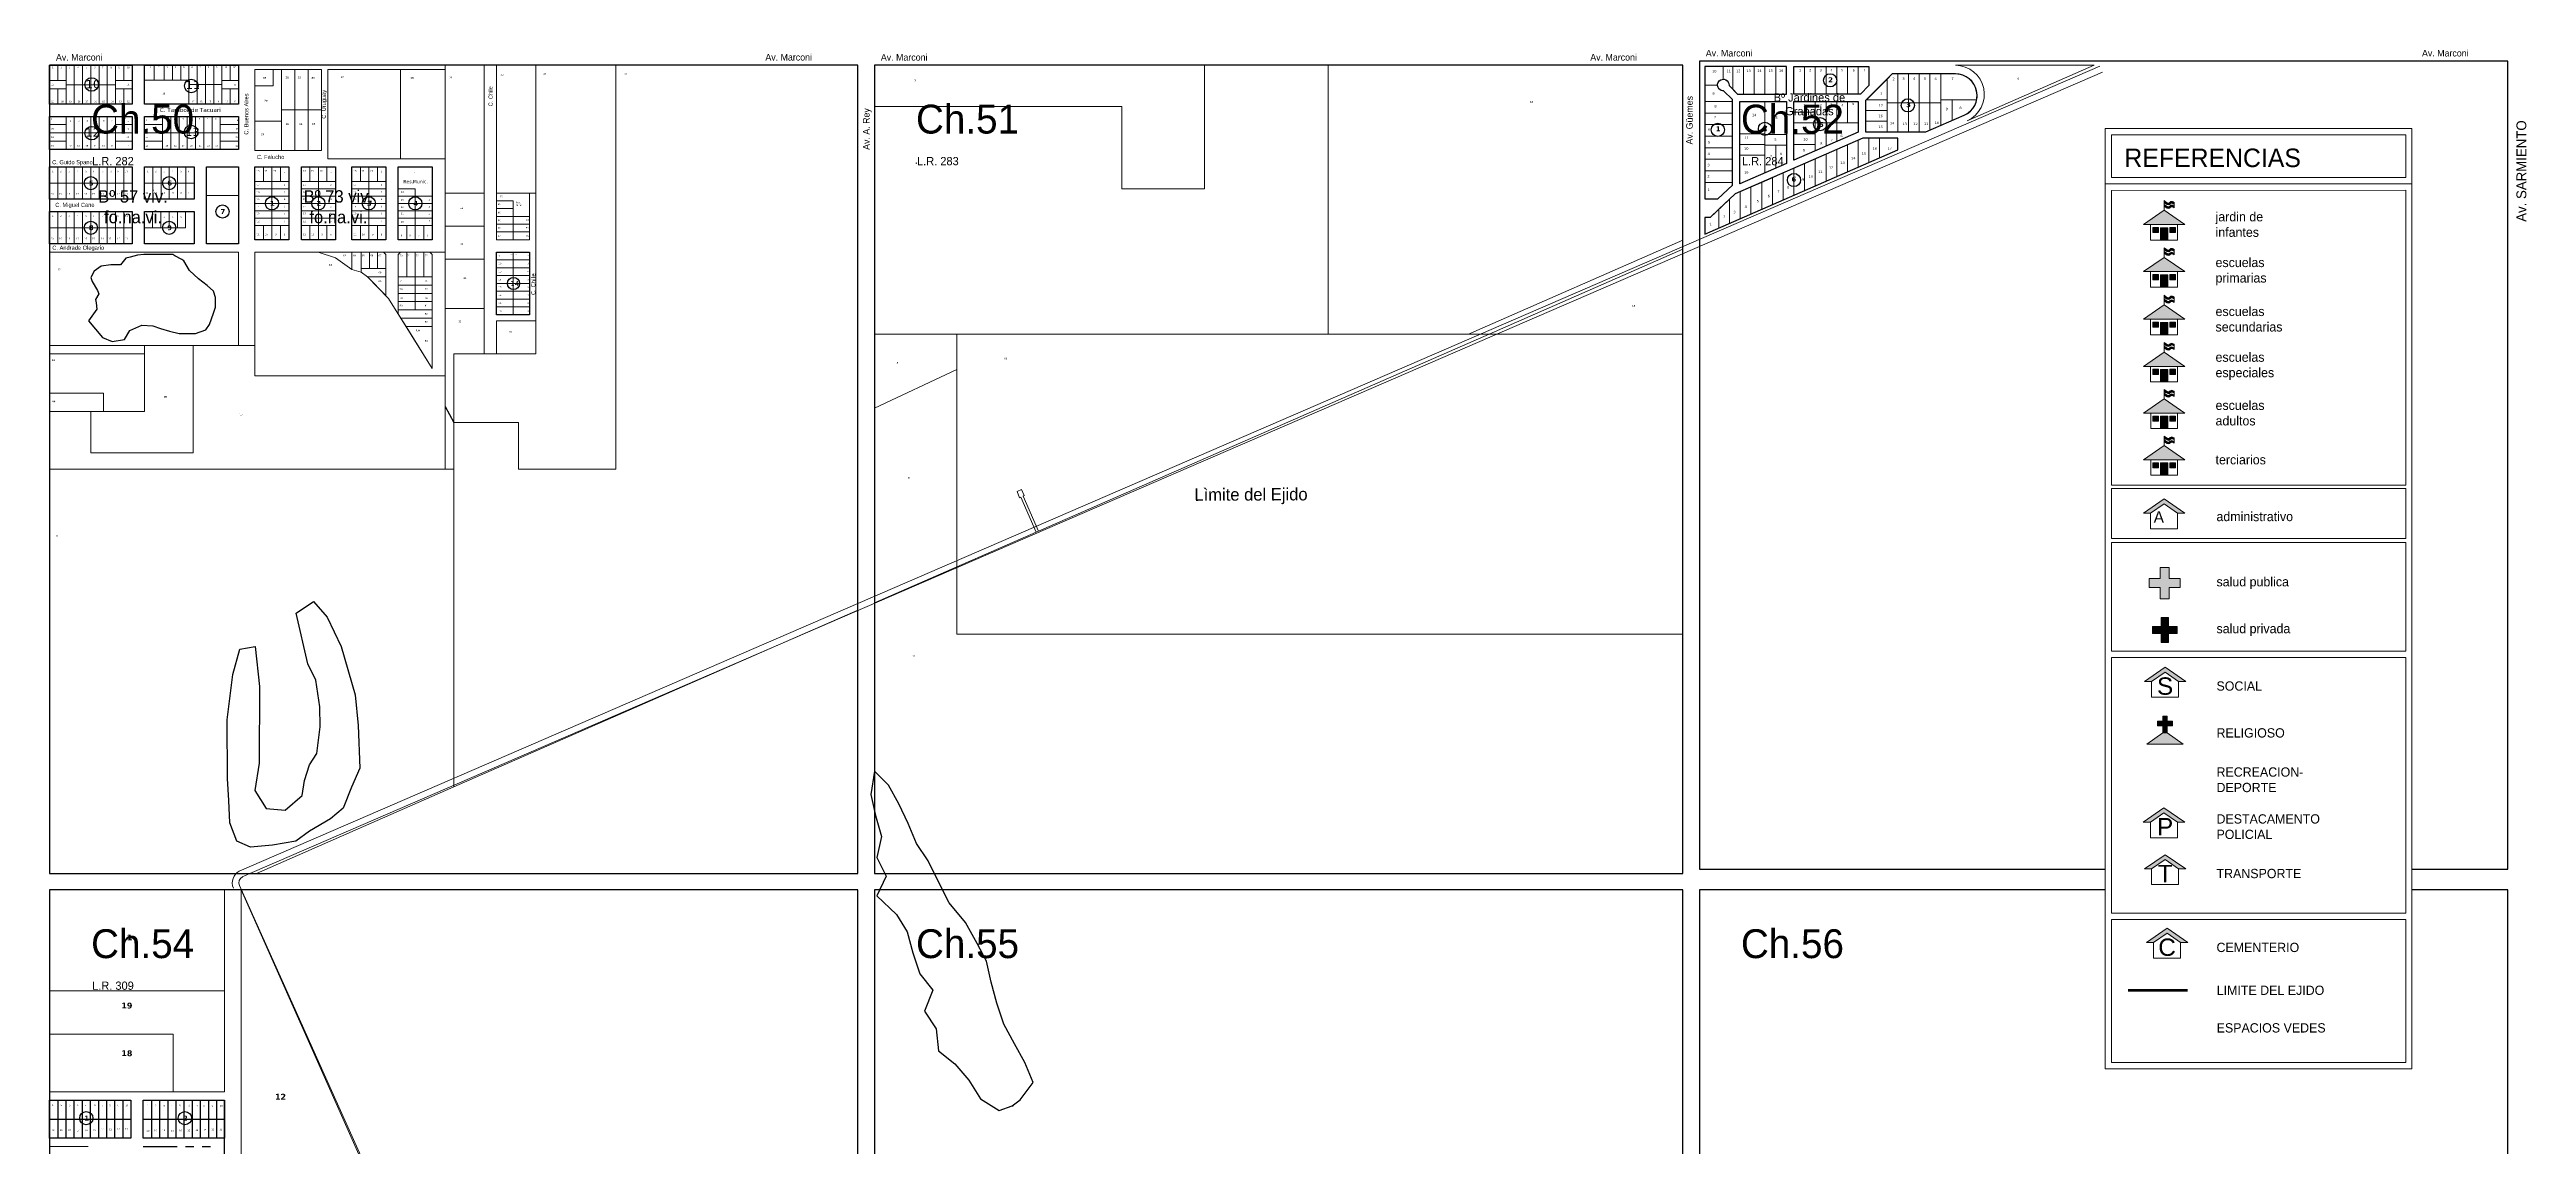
# Model space of a CAD drawing. Header units: millimetres. Extents: x 0 to 6558, y 60 to 10727.
# Drawn here: x 1200 to 4203, y 5084 to 6414 of the extents above; entities that cross this region are included whole.
import ezdxf
from ezdxf.enums import TextEntityAlignment as Align

# ---------------------------------------------------------------- set-up
doc = ezdxf.new("R2010")
doc.units = ezdxf.units.MM
doc.linetypes.add('ACAD_ISO03W100', pattern=[30, 12, -18])
doc.linetypes.add('ACAD_ISO05W100', pattern=[33, 24, -3, 0, -3, 0, -3])
for name, color, linetype in [('0 ESCUELAS ADULTOS', 244, 'Continuous'), ('0 ESPACIOS VERDES', 86, 'Continuous'), ('0 LIMITES', 7, 'Continuous'), ('0 NOMBRE DE CALLES', 255, 'Continuous'), ('0 N° DE MANZANA', 255, 'Continuous'), ('0 Nº DE LOTE', 251, 'Continuous'), ('0 SIG - CHACRAS', 253, 'Continuous'), ('0 SIG - MANZANAS', 253, 'Continuous'), ('linea de rivera', 9, 'Continuous'), ('TERCIARIO', 6, 'Continuous')]:
    doc.layers.add(name, color=color, linetype=linetype)
for name, color, linetype, lineweight in [('0 LAGUNA', 140, 'Continuous', 30), ('0 NOMBRE DE BARRIOS', 251, 'Continuous', 35), ('0 N° CHACRAS', 253, 'Continuous', 35), ('0 N° DE PARCELA', 255, 'Continuous', 25), ('0 SIG - PARCELAS', 252, 'Continuous', 18), ('EQUIPAMIENTOS', 10, 'Continuous', 18), ('RECUADRO', 7, 'Continuous', 18)]:
    doc.layers.add(name, color=color, linetype=linetype, lineweight=lineweight)
doc.styles.get("Standard").update_dxf_attribs({"font": 'arial.ttf'})
doc.styles.add('STYLE1', font='arial.ttf')

# ---------------------------------------------------------------- blocks, each defined once
blk = doc.blocks.new('A$C60985E54')
at = {"layer": 'EQUIPAMIENTOS'}
blk.add_hatch(color=256, dxfattribs=at).paths.add_polyline_path([(17.7, 6.6), (8.8, 12.8), (0, 6.6)])
at = {"layer": 'EQUIPAMIENTOS', "linetype": 'Continuous'}
h = blk.add_hatch(color=130, dxfattribs=at)
edge = h.paths.add_edge_path()
edge.add_spline(control_points=[(13.1, 16.1), (12.6, 16.4), (11.9, 16.8), (10.8, 15.3), (9.7, 16.2), (8.8, 16.9)], knot_values=[0, 0, 0, 0, 2.102185, 3.349937, 7.23201, 7.23201, 7.23201, 7.23201], degree=3, periodic=0)
edge.add_line((8.8, 16.9), (8.8, 16.1))
edge.add_spline(control_points=[(8.8, 16.1), (9.7, 15.4), (10.8, 14.5), (11.9, 16.1), (12.6, 15.6), (13.1, 15.4)], knot_values=[0, 0, 0, 0, 3.882072, 5.129825, 7.23201, 7.23201, 7.23201, 7.23201], degree=3, periodic=0)
edge.add_line((13.1, 15.4), (13.1, 16.1))
edge = h.paths.add_edge_path()
edge.add_spline(control_points=[(13.1, 14.5), (12.6, 14.8), (11.9, 15.2), (10.8, 13.7), (9.7, 14.6), (8.8, 15.3)], knot_values=[0, 0, 0, 0, 2.102185, 3.349937, 7.23201, 7.23201, 7.23201, 7.23201], degree=3, periodic=0)
edge.add_line((8.8, 15.3), (8.8, 14.6))
edge.add_spline(control_points=[(8.8, 14.6), (9.7, 13.9), (10.8, 13), (11.9, 14.5), (12.6, 14.1), (13.1, 13.9)], knot_values=[0, 0, 0, 0, 3.882072, 5.129825, 7.23201, 7.23201, 7.23201, 7.23201], degree=3, periodic=0)
edge.add_line((13.1, 13.9), (13.1, 14.5))
at = {"layer": 'EQUIPAMIENTOS'}
h = blk.add_hatch(color=256, dxfattribs=at)
h.paths.add_polyline_path([(4, 5.4), (4, 3.2), (6.4, 3.2), (6.4, 5.4)])
h.paths.add_polyline_path([(10.4, 5.3), (7.3, 5.3), (7.3, 0), (10.4, 0)])
h.paths.add_polyline_path([(13.7, 5.4), (11.3, 5.4), (11.3, 3.2), (13.7, 3.2)])
at = {"layer": 'EQUIPAMIENTOS', "linetype": 'Continuous'}
blk.add_line((8.8, 12.8), (0, 6.6), dxfattribs=at)
at = {"layer": 'EQUIPAMIENTOS'}
for p, q in [((8.8, 12.8), (8.8, 16.9)), ((8.8, 12.8), (17.7, 6.6)), ((0, 6.6), (17.7, 6.6))]:
    blk.add_line(p, q, dxfattribs=at)
at = {"layer": 'EQUIPAMIENTOS', "color": 130, "linetype": 'Continuous'}
blk.add_line((13.1, 16.1), (13.1, 13.9), dxfattribs=at)
at = {"layer": 'EQUIPAMIENTOS'}
blk.add_lwpolyline([(14.6, 6.6), (14.6, 0), (3.1, 0), (3.1, 6.6)], dxfattribs=at)
for points in [[(4, 5.4), (6.4, 5.4), (6.4, 3.2), (4, 3.2)], [(7.3, 5.3), (10.4, 5.3), (10.4, 0), (7.3, 0)], [(13.7, 5.4), (11.3, 5.4), (11.3, 3.2), (13.7, 3.2)]]:
    blk.add_lwpolyline(points, close=True, dxfattribs=at)
at = {"layer": 'EQUIPAMIENTOS', "color": 130, "linetype": 'Continuous'}
for points in [[(8.8, 16.9), (11.2, 16), (11.8, 16.5), (13.1, 16.1)], [(8.8, 16.1), (11.2, 15.2), (11.8, 15.7), (13.1, 15.4)], [(8.8, 15.3), (11.2, 14.4), (11.8, 14.9), (13.1, 14.5)], [(8.8, 14.6), (11.2, 13.7), (11.8, 14.2), (13.1, 13.9)]]:
    blk.add_spline(points, degree=3, dxfattribs=at)
blk = doc.blocks.new('A$C21BF7D2A')
at = {"layer": 'EQUIPAMIENTOS'}
blk.add_hatch(color=256, dxfattribs=at).paths.add_polyline_path([(17.7, 6.6), (8.8, 12.8), (0, 6.6)])
at = {"layer": 'EQUIPAMIENTOS', "linetype": 'Continuous'}
h = blk.add_hatch(color=130, dxfattribs=at)
edge = h.paths.add_edge_path()
edge.add_spline(control_points=[(13.1, 16.1), (12.6, 16.4), (11.9, 16.8), (10.8, 15.3), (9.7, 16.2), (8.8, 16.9)], knot_values=[0, 0, 0, 0, 2.102185, 3.349937, 7.23201, 7.23201, 7.23201, 7.23201], degree=3, periodic=0)
edge.add_line((8.8, 16.9), (8.8, 16.1))
edge.add_spline(control_points=[(8.8, 16.1), (9.7, 15.4), (10.8, 14.5), (11.9, 16.1), (12.6, 15.6), (13.1, 15.4)], knot_values=[0, 0, 0, 0, 3.882072, 5.129825, 7.23201, 7.23201, 7.23201, 7.23201], degree=3, periodic=0)
edge.add_line((13.1, 15.4), (13.1, 16.1))
edge = h.paths.add_edge_path()
edge.add_spline(control_points=[(13.1, 14.5), (12.6, 14.8), (11.9, 15.2), (10.8, 13.7), (9.7, 14.6), (8.8, 15.3)], knot_values=[0, 0, 0, 0, 2.102185, 3.349937, 7.23201, 7.23201, 7.23201, 7.23201], degree=3, periodic=0)
edge.add_line((8.8, 15.3), (8.8, 14.6))
edge.add_spline(control_points=[(8.8, 14.6), (9.7, 13.9), (10.8, 13), (11.9, 14.5), (12.6, 14.1), (13.1, 13.9)], knot_values=[0, 0, 0, 0, 3.882072, 5.129825, 7.23201, 7.23201, 7.23201, 7.23201], degree=3, periodic=0)
edge.add_line((13.1, 13.9), (13.1, 14.5))
at = {"layer": 'EQUIPAMIENTOS'}
h = blk.add_hatch(color=256, dxfattribs=at)
h.paths.add_polyline_path([(4, 5.4), (4, 3.2), (6.4, 3.2), (6.4, 5.4)])
h.paths.add_polyline_path([(10.4, 5.3), (7.3, 5.3), (7.3, 0), (10.4, 0)])
h.paths.add_polyline_path([(13.7, 5.4), (11.3, 5.4), (11.3, 3.2), (13.7, 3.2)])
for p, q in [((8.8, 12.8), (0, 6.6)), ((8.8, 12.8), (8.8, 16.9)), ((8.8, 12.8), (17.7, 6.6)), ((0, 6.6), (17.7, 6.6))]:
    blk.add_line(p, q, dxfattribs=at)
at = {"layer": 'EQUIPAMIENTOS', "color": 130, "linetype": 'Continuous'}
blk.add_line((13.1, 16.1), (13.1, 13.9), dxfattribs=at)
at = {"layer": 'EQUIPAMIENTOS'}
blk.add_lwpolyline([(14.6, 6.6), (14.6, 0), (3.1, 0), (3.1, 6.6)], dxfattribs=at)
for points in [[(4, 5.4), (6.4, 5.4), (6.4, 3.2), (4, 3.2)], [(7.3, 5.3), (10.4, 5.3), (10.4, 0), (7.3, 0)], [(13.7, 5.4), (11.3, 5.4), (11.3, 3.2), (13.7, 3.2)]]:
    blk.add_lwpolyline(points, close=True, dxfattribs=at)
at = {"layer": 'EQUIPAMIENTOS', "color": 130, "linetype": 'Continuous'}
for points in [[(8.8, 16.9), (11.2, 16), (11.8, 16.5), (13.1, 16.1)], [(8.8, 16.1), (11.2, 15.2), (11.8, 15.7), (13.1, 15.4)], [(8.8, 15.3), (11.2, 14.4), (11.8, 14.9), (13.1, 14.5)], [(8.8, 14.6), (11.2, 13.7), (11.8, 14.2), (13.1, 13.9)]]:
    blk.add_spline(points, degree=3, dxfattribs=at)
blk = doc.blocks.new('ESCUELA')
at = {"linetype": 'Continuous'}
blk.add_hatch(color=256, dxfattribs=at).paths.add_polyline_path([(15.5, 33.6), (-29.1, 64.4), (-73.8, 33.6)])
h = blk.add_hatch(color=130, dxfattribs=at)
edge = h.paths.add_edge_path()
edge.add_spline(control_points=[(-7.8, 81.5), (-10.1, 82.8), (-13.9, 84.9), (-19.3, 77.2), (-24.9, 81.8), (-29.1, 85.3)], knot_values=[0, 0, 0, 0, 2.102185, 3.349937, 7.23201, 7.23201, 7.23201, 7.23201], degree=3, periodic=0)
edge.add_line((-29.1, 85.3), (-29.1, 81.5))
edge.add_spline(control_points=[(-29.1, 81.5), (-24.9, 78), (-19.3, 73.4), (-13.9, 81.1), (-10.1, 79), (-7.8, 77.7)], knot_values=[0, 0, 0, 0, 3.882072, 5.129825, 7.23201, 7.23201, 7.23201, 7.23201], degree=3, periodic=0)
edge.add_line((-7.8, 77.7), (-7.8, 81.5))
edge = h.paths.add_edge_path()
edge.add_spline(control_points=[(-7.8, 73.4), (-10.1, 74.7), (-13.9, 76.8), (-19.3, 69.1), (-24.9, 73.7), (-29.1, 77.2)], knot_values=[0, 0, 0, 0, 2.102185, 3.349937, 7.23201, 7.23201, 7.23201, 7.23201], degree=3, periodic=0)
edge.add_line((-29.1, 77.2), (-29.1, 73.8))
edge.add_spline(control_points=[(-29.1, 73.8), (-24.9, 70.3), (-19.3, 65.7), (-13.9, 73.5), (-10.1, 71.3), (-7.8, 70)], knot_values=[0, 0, 0, 0, 3.882072, 5.129825, 7.23201, 7.23201, 7.23201, 7.23201], degree=3, periodic=0)
edge.add_line((-7.8, 70), (-7.8, 73.4))
h = blk.add_hatch(color=256, dxfattribs=at)
h.paths.add_polyline_path([(-53.8, 27.3), (-53.8, 16.3), (-41.6, 16.3), (-41.6, 27.3)])
h.paths.add_polyline_path([(-21.1, 26.9), (-37.1, 26.9), (-37.1, 0), (-21.1, 0)])
h.paths.add_polyline_path([(-4.4, 27.3), (-16.7, 27.3), (-16.7, 16.3), (-4.4, 16.3)])
for p, q in [((-29.1, 64.4), (-73.8, 33.6)), ((-29.1, 64.4), (-29.1, 85.3)), ((-29.1, 64.4), (15.5, 33.6)), ((-73.8, 33.6), (15.5, 33.6))]:
    blk.add_line(p, q, dxfattribs=at)
at = {"color": 130, "linetype": 'Continuous'}
blk.add_line((-7.8, 81.5), (-7.8, 70), dxfattribs=at)
at = {"linetype": 'Continuous'}
blk.add_lwpolyline([(0, 33.6), (0, 0), (-58.2, 0), (-58.2, 33.6)], dxfattribs=at)
for points in [[(-53.8, 27.3), (-41.6, 27.3), (-41.6, 16.3), (-53.8, 16.3)], [(-37.1, 26.9), (-21.1, 26.9), (-21.1, 0), (-37.1, 0)], [(-4.4, 27.3), (-16.7, 27.3), (-16.7, 16.3), (-4.4, 16.3)]]:
    blk.add_lwpolyline(points, close=True, dxfattribs=at)
at = {"color": 130, "linetype": 'Continuous'}
for points in [[(-29.1, 85.3), (-17.4, 80.6), (-14.4, 83.2), (-7.8, 81.5)], [(-29.1, 81.5), (-17.4, 76.8), (-14.4, 79.4), (-7.8, 77.7)], [(-29.1, 77.2), (-17.4, 72.5), (-14.4, 75.1), (-7.8, 73.4)], [(-29.1, 73.8), (-17.4, 69.1), (-14.4, 71.8), (-7.8, 70)]]:
    blk.add_spline(points, degree=3, dxfattribs=at)
blk = doc.blocks.new('SALUD')
blk.add_hatch(color=256).paths.add_polyline_path([(24, 63.1), (24, 93.1), (0, 93.1), (0, 63.1), (-30, 63.1), (-30, 39.1), (0, 39.1), (0, 9.1), (24, 9.1), (24, 39.1), (54, 39.1), (54, 63.1)])
blk.add_lwpolyline([(24, 63.1), (24, 93.1), (0, 93.1), (0, 63.1), (-30, 63.1), (-30, 39.1), (0, 39.1), (0, 9.1), (24, 9.1), (24, 39.1), (54, 39.1), (54, 63.1), (24, 63.1), (24, 93.1), (0, 93.1)])
blk = doc.blocks.new('SOCIAL')
at = {"linetype": 'Continuous'}
blk.add_hatch(color=256, dxfattribs=at).paths.add_polyline_path([(0, 32.6), (-35.7, 7.9), (-23.3, 7.9), (0, 24), (23.3, 7.9), (35.7, 7.9)])
for p, q in [((0, 32.6), (-35.7, 7.9)), ((-35.7, 7.9), (-23.3, 7.9)), ((0, 24), (-23.3, 7.9)), ((0, 32.6), (35.7, 7.9)), ((0, 24), (23.3, 7.9)), ((23.3, 7.9), (35.7, 7.9))]:
    blk.add_line(p, q, dxfattribs=at)
blk.add_lwpolyline([(23.3, 7.9), (23.3, -19), (-23.3, -19), (-23.3, 7.9)], dxfattribs=at)
at = {"linetype": 'Continuous', "style": 'STYLE1'}
blk.add_text('S', height=30, dxfattribs=at).set_placement((0, 0), align=Align.MIDDLE)
blk = doc.blocks.new('IGLESIA')
at = {"linetype": 'Continuous'}
for points in [[(-4.8, 49.2), (-16.3, 49.2), (-16.3, 39.6), (-4.8, 39.6), (-4.8, 24), (4.8, 24), (4.8, 39.6), (16.3, 39.6), (16.3, 49.2), (4.8, 49.2), (4.8, 60), (-4.8, 60)], [(4.8, 24), (-4.8, 24), (-39, 0), (39, 0)]]:
    blk.add_hatch(color=256, dxfattribs=at).paths.add_polyline_path(points)
for p, q in [((-4.8, 60), (-4.8, 49.2)), ((-4.8, 60), (4.8, 60)), ((4.8, 60), (4.8, 49.2)), ((-4.8, 24), (-39, 0)), ((-39, 0), (39, 0)), ((-16.3, 49.2), (-16.3, 39.6)), ((-4.8, 49.2), (-16.3, 49.2)), ((-4.8, 39.6), (-16.3, 39.6)), ((-4.8, 39.6), (-4.8, 24)), ((-4.8, 24), (4.8, 24)), ((4.8, 49.2), (16.3, 49.2)), ((4.8, 39.6), (16.3, 39.6)), ((4.8, 39.6), (4.8, 24)), ((4.8, 24), (39, 0)), ((16.3, 49.2), (16.3, 39.6))]:
    blk.add_line(p, q, dxfattribs=at)
blk = doc.blocks.new('COMISARIA')
at = {"linetype": 'Continuous'}
blk.add_hatch(color=256, dxfattribs=at).paths.add_polyline_path([(-1.9, 32.6), (-37.6, 7.9), (-25.2, 7.9), (-1.9, 24), (21.4, 7.9), (33.8, 7.9)])
for p, q in [((-1.9, 32.6), (-37.6, 7.9)), ((-37.6, 7.9), (-25.2, 7.9)), ((-1.9, 24), (-25.2, 7.9)), ((-1.9, 32.6), (33.8, 7.9)), ((-1.9, 24), (21.4, 7.9)), ((21.4, 7.9), (33.8, 7.9))]:
    blk.add_line(p, q, dxfattribs=at)
blk.add_lwpolyline([(21.4, 7.9), (21.4, -19), (-25.2, -19), (-25.2, 7.9)], dxfattribs=at)
at = {"linetype": 'Continuous', "style": 'STYLE1'}
blk.add_text('P', height=30, dxfattribs=at).set_placement((0, 0), align=Align.MIDDLE)
blk = doc.blocks.new('TRANSPORTE')
at = {"linetype": 'Continuous'}
blk.add_hatch(color=256, dxfattribs=at).paths.add_polyline_path([(0, 32.6), (-35.7, 7.9), (-23.3, 7.9), (0, 24), (23.3, 7.9), (35.7, 7.9)])
for p, q in [((0, 32.6), (-35.7, 7.9)), ((-35.7, 7.9), (-23.3, 7.9)), ((0, 24), (-23.3, 7.9)), ((0, 32.6), (35.7, 7.9)), ((0, 24), (23.3, 7.9)), ((23.3, 7.9), (35.7, 7.9))]:
    blk.add_line(p, q, dxfattribs=at)
blk.add_lwpolyline([(23.3, 7.9), (23.3, -19), (-23.3, -19), (-23.3, 7.9)], dxfattribs=at)
at = {"linetype": 'Continuous', "style": 'STYLE1'}
blk.add_text('T', height=30, dxfattribs=at).set_placement((0, 0), align=Align.MIDDLE)
blk = doc.blocks.new('A$C6DEA108D')
at = {"layer": 'EQUIPAMIENTOS', "linetype": 'Continuous'}
blk.add_hatch(color=256, dxfattribs=at).paths.add_polyline_path([(35.7, 51.5), (0, 26.9), (12.4, 26.9), (35.7, 43), (59, 26.9), (71.4, 26.9)])
for p, q in [((35.7, 51.5), (0, 26.9)), ((35.7, 43), (12.4, 26.9)), ((35.7, 51.5), (71.4, 26.9)), ((35.7, 43), (59, 26.9)), ((0, 26.9), (12.4, 26.9)), ((59, 26.9), (71.4, 26.9))]:
    blk.add_line(p, q, dxfattribs=at)
blk.add_lwpolyline([(59, 26.9), (59, 0), (12.4, 0), (12.4, 26.9)], dxfattribs=at)
at = {"layer": 'EQUIPAMIENTOS', "linetype": 'Continuous', "insert": (13.2, 20.2), "char_height": 12, "width": 75, "attachment_point": 4}
blk.add_mtext('{\\fBankGothic Lt BT|b0|i0|c0|p34; \\H1.667x;A}', dxfattribs=at)
blk = doc.blocks.new('A$C2DD257CE')
at = {"linetype": 'Continuous'}
blk.add_hatch(color=256, dxfattribs=at).paths.add_polyline_path([(35.7, 56.8), (0, 32.1), (12.4, 32.1), (35.7, 48.2), (59, 32.1), (71.4, 32.1)])
for p, q in [((35.7, 56.8), (0, 32.1)), ((35.7, 48.2), (12.4, 32.1)), ((35.7, 56.8), (71.4, 32.1)), ((35.7, 48.2), (59, 32.1)), ((0, 32.1), (12.4, 32.1)), ((59, 32.1), (71.4, 32.1))]:
    blk.add_line(p, q, dxfattribs=at)
blk.add_lwpolyline([(59, 32.1), (59, 5.2), (12.4, 5.2), (12.4, 32.1)], dxfattribs=at)
at = {"linetype": 'Continuous', "style": 'STYLE1'}
blk.add_text('C', height=30, dxfattribs=at).set_placement((35.7, 24.2), align=Align.MIDDLE)

msp = doc.modelspace()

# ---------------------------------------------------------------- linework, layer by layer
for p, q in [((1199.979, 6395.105), (1199.979, 6348.075)), ((1199.979, 6293.075), (1199.979, 6333.075))]:
    msp.add_line(p, q)
at = {"layer": '0 LAGUNA'}
for points in [[(1398.7, 6094.639), (1401.045, 6101.666), (1401.045, 6113.377), (1398.7, 6121.184), (1390.886, 6128.21), (1380.728, 6136.018), (1369.789, 6146.167), (1362.756, 6157.878), (1360.412, 6159.439), (1351.817, 6164.124), (1349.473, 6165.685), (1338.533, 6165.685), (1325.25, 6165.685), (1314.31, 6165.685), (1306.496, 6164.904), (1297.901, 6162.562), (1292.431, 6161.001), (1286.18, 6153.193), (1281.492, 6153.193), (1274.459, 6153.193), (1262.739, 6151.632), (1254.143, 6145.386), (1250.236, 6137.579), (1251.799, 6132.895), (1258.05, 6121.964), (1259.613, 6118.061), (1255.706, 6111.034), (1256.487, 6107.131), (1257.269, 6099.323), (1247.111, 6085.27), (1255.706, 6075.121), (1264.301, 6064.972), (1276.022, 6060.287), (1290.869, 6062.629), (1297.12, 6073.56), (1311.966, 6079.805), (1325.25, 6079.025), (1334.626, 6075.902), (1345.566, 6072.779), (1357.287, 6069.656), (1376.821, 6069.656), (1389.324, 6074.34), (1394.012, 6080.586), (1398.7, 6094.639)], [(1398.7, 6094.639), (1401.045, 6101.666), (1401.045, 6113.377), (1398.7, 6121.184), (1390.886, 6128.21), (1380.728, 6136.018), (1369.789, 6146.167), (1362.756, 6157.878), (1360.412, 6159.439), (1351.817, 6164.124), (1349.473, 6165.685), (1338.533, 6165.685), (1325.25, 6165.685), (1314.31, 6165.685), (1306.496, 6164.904), (1297.901, 6162.562), (1292.431, 6161.001), (1286.18, 6153.193), (1281.492, 6153.193), (1274.459, 6153.193), (1262.739, 6151.632), (1254.143, 6145.386), (1250.236, 6137.579), (1251.799, 6132.895), (1258.05, 6121.964), (1259.613, 6118.061), (1255.706, 6111.034), (1256.487, 6107.131), (1257.269, 6099.323), (1247.111, 6085.27), (1255.706, 6075.121), (1264.301, 6064.972), (1276.022, 6060.287), (1290.869, 6062.629), (1297.12, 6073.56), (1311.966, 6079.805), (1325.25, 6079.025), (1334.626, 6075.902), (1345.566, 6072.779), (1357.287, 6069.656), (1376.821, 6069.656), (1389.324, 6074.34), (1394.012, 6080.586), (1398.7, 6094.639)], [(1523.913, 5560.48), (1527.965, 5592.769), (1527.537, 5617.173), (1522.823, 5649.284), (1513.025, 5669.193), (1498.851, 5730.478), (1520.096, 5744.858), (1536.544, 5725.684), (1553.677, 5690.077), (1570.386, 5631.73), (1574.243, 5594.482), (1575.967, 5542.491), (1566.213, 5519.415), (1556.032, 5493.984), (1540.761, 5481.403), (1515.207, 5466.437), (1498.429, 5453.998), (1470.284, 5449.131), (1443.764, 5446.968), (1427.058, 5453.936), (1418.573, 5476.563), (1417.159, 5503.431), (1415.745, 5530.3), (1415.482, 5601.204), (1422.133, 5656.176), (1430.527, 5687.131), (1449.335, 5690.121), (1454.464, 5641.859), (1454.176, 5548.648), (1448.735, 5515.423), (1462.64, 5493.676), (1485.614, 5491.864), (1506.17, 5509.382), (1509.193, 5527.505), (1515.239, 5546.836), (1523.913, 5560.48), (1523.913, 5560.48)], [(2366.848, 5133.287), (2376.747, 5140.357), (2392.302, 5161.569), (2382.403, 5185.61), (2369.676, 5208.236), (2356.949, 5232.277), (2348.464, 5257.731), (2341.393, 5283.186), (2335.736, 5308.64), (2324.423, 5329.852), (2310.282, 5355.307), (2290.484, 5379.347), (2277.757, 5404.802), (2265.029, 5430.256), (2250.888, 5451.468), (2240.989, 5475.509), (2229.676, 5499.549), (2216.949, 5522.176), (2199.979, 5539.145), (2195.736, 5510.862), (2201.393, 5485.408), (2208.464, 5459.953), (2202.807, 5434.499), (2214.12, 5411.872), (2202.807, 5387.832), (2226.848, 5365.206), (2239.575, 5343.994), (2246.646, 5318.539), (2255.13, 5293.085), (2270.686, 5273.287), (2260.787, 5247.832), (2274.928, 5226.62), (2277.757, 5199.751), (2297.555, 5184.196), (2314.524, 5164.398), (2328.666, 5141.771), (2351.292, 5127.63), (2366.848, 5133.287), (2368.262, 5133.287)], [(2366.848, 5133.287), (2376.747, 5140.357), (2392.302, 5161.569), (2382.403, 5185.61), (2369.676, 5208.236), (2356.949, 5232.277), (2348.464, 5257.731), (2341.393, 5283.186), (2335.736, 5308.64), (2324.423, 5329.852), (2310.282, 5355.307), (2290.484, 5379.347), (2277.757, 5404.802), (2265.029, 5430.256), (2250.888, 5451.468), (2240.989, 5475.509), (2229.676, 5499.549), (2216.949, 5522.176), (2199.979, 5539.145), (2195.736, 5510.862), (2201.393, 5485.408), (2208.464, 5459.953), (2202.807, 5434.499), (2214.12, 5411.872), (2202.807, 5387.832), (2226.848, 5365.206), (2239.575, 5343.994), (2246.646, 5318.539), (2255.13, 5293.085), (2270.686, 5273.287), (2260.787, 5247.832), (2274.928, 5226.62), (2277.757, 5199.751), (2297.555, 5184.196), (2314.524, 5164.398), (2328.666, 5141.771), (2351.292, 5127.63), (2366.848, 5133.287), (2368.262, 5133.287)]]:
    msp.add_lwpolyline(points, dxfattribs=at)
at = {"layer": '0 LIMITES', "color": 3, "linetype": 'ACAD_ISO03W100', "const_width": 3}
msp.add_lwpolyline([(3719.523, 5273.225), (3791.986, 5273.225)], dxfattribs=at)
at = {"layer": '0 N° DE MANZANA'}
for centre, radius in [((1250.992, 6371.848), 8.215), ((1371.826, 6370.009), 8.215), ((3358.58, 6376.872), 8), ((3452.587, 6346.463), 8), ((1251.112, 6312.712), 8.215), ((1371.495, 6314.099), 8.215), ((3222.324, 6316.836), 8), ((3279.479, 6318.005), 8), ((3346.418, 6323.691), 8), ((1249.979, 6252.205), 8), ((1345.074, 6252.205), 8), ((3314.656, 6255.94), 8), ((1409.574, 6217.655), 8), ((1469.579, 6227.645), 8), ((1525.829, 6227.645), 8), ((1587.109, 6227.645), 8), ((1643.329, 6227.645), 8), ((1249.979, 6198.035), 8), ((1344.979, 6198.035), 8), ((1762.449, 6130.496), 7.338), ((1244.542, 5118.204), 8), ((1364.107, 5118.219), 8)]:
    msp.add_circle(centre, radius, dxfattribs=at)
at = {"layer": '0 SIG - CHACRAS'}
for points in [[(4179.979, 5420.105), (4179.979, 5420.105), (4179.979, 6400.105), (3199.979, 6400.105), (3199.979, 5420.105), (3691.924, 5420.105)], [(4063.442, 5420.105), (4179.979, 5420.105)], [(1199.979, 4726.868), (1199.979, 4415.105), (2179.979, 4415.105), (2179.979, 5395.105), (1199.979, 5395.105), (1199.979, 4726.868)], [(3691.924, 5395.105), (3199.979, 5395.105), (3199.979, 4415.105), (4179.979, 4415.105), (4179.979, 4726.868)], [(4179.979, 4726.868), (4179.979, 5395.105), (4063.442, 5395.105)]]:
    msp.add_lwpolyline(points, dxfattribs=at)
for points in [[(1199.979, 5415.105), (2179.979, 5415.105), (2179.979, 6395.105), (1199.979, 6395.105)], [(2199.979, 5415.105), (3179.979, 5415.105), (3179.979, 6395.105), (2199.979, 6395.105)], [(2199.979, 4415.105), (3179.979, 4415.105), (3179.979, 5395.105), (2199.979, 5395.105)]]:
    msp.add_lwpolyline(points, close=True, dxfattribs=at)
at = {"layer": '0 SIG - MANZANAS'}
for p, q in [((1199.979, 5140.105), (1209.839, 5140.105)), ((1209.839, 5140.105), (1209.839, 5093.855)), ((1209.839, 5140.105), (1219.699, 5140.105)), ((1219.699, 5140.105), (1219.699, 5093.855)), ((1219.699, 5140.105), (1229.559, 5140.105)), ((1229.559, 5140.105), (1229.559, 5093.855)), ((1229.559, 5140.105), (1239.419, 5140.105)), ((1239.419, 5140.105), (1239.419, 5093.855)), ((1239.419, 5140.105), (1249.279, 5140.105)), ((1249.279, 5140.105), (1249.279, 5093.855)), ((1249.279, 5140.105), (1259.139, 5140.105)), ((1259.139, 5140.105), (1259.139, 5093.855)), ((1259.139, 5140.105), (1268.999, 5140.105)), ((1268.999, 5140.105), (1268.999, 5093.855)), ((1268.999, 5140.105), (1278.859, 5140.105)), ((1278.859, 5140.105), (1278.859, 5093.855)), ((1278.859, 5140.105), (1288.719, 5140.105)), ((1288.719, 5140.105), (1288.719, 5093.855)), ((1313.619, 5140.105), (1323.469, 5140.105)), ((1323.469, 5140.105), (1323.469, 5093.855)), ((1323.469, 5140.105), (1333.329, 5140.105)), ((1333.329, 5140.105), (1333.329, 5093.855)), ((1333.329, 5140.105), (1343.189, 5140.105)), ((1343.189, 5140.105), (1343.189, 5093.855)), ((1343.189, 5140.105), (1353.049, 5140.105)), ((1353.049, 5140.105), (1353.049, 5093.855)), ((1353.049, 5140.105), (1362.909, 5140.105)), ((1362.909, 5140.105), (1362.909, 5093.855)), ((1362.909, 5140.105), (1372.769, 5140.105)), ((1372.769, 5140.105), (1372.769, 5093.855)), ((1372.769, 5140.105), (1382.629, 5140.105)), ((1382.629, 5140.105), (1382.629, 5093.855)), ((1382.629, 5140.105), (1392.489, 5140.105)), ((1392.489, 5140.105), (1392.489, 5093.855)), ((1392.489, 5140.105), (1402.349, 5140.105)), ((1402.349, 5140.105), (1402.349, 5093.855)), ((1412.269, 5037.605), (1412.269, 5140.105)), ((1199.979, 5093.855), (1199.979, 5116.975)), ((1199.979, 5116.975), (1298.619, 5116.975)), ((1313.619, 5093.855), (1313.619, 5116.975)), ((1313.619, 5116.975), (1412.269, 5116.975)), ((1313.619, 5083.855), (1323.869, 5083.855)), ((1323.869, 5083.855), (1334.129, 5083.855)), ((1334.129, 5083.855), (1344.389, 5083.855)), ((1344.389, 5083.855), (1354.649, 5083.855)), ((1364.909, 5083.855), (1374.909, 5083.855)), ((1384.909, 5083.855), (1394.909, 5083.855))]:
    msp.add_line(p, q, dxfattribs=at)
for points in [[(1199.979, 6395.105), (1299.979, 6395.105), (1299.979, 6348.075), (1199.979, 6348.075)], [(1314.979, 6395.105), (1428.979, 6395.105), (1428.979, 6348.075), (1314.979, 6348.075)], [(3395.109, 6360.105), (3314.479, 6360.105), (3314.479, 6393.605), (3405.479, 6393.605), (3405.479, 6370.475)], [(3248.979, 6251.325), (3248.979, 6351.105), (3305.479, 6351.105), (3305.479, 6276.045)], [(3314.479, 6279.985), (3314.479, 6351.105), (3392.479, 6351.105), (3392.479, 6314.115)], [(1199.979, 6333.075), (1299.979, 6333.075), (1299.979, 6293.075), (1199.979, 6293.075)], [(1314.979, 6333.075), (1428.979, 6333.075), (1428.979, 6293.075), (1314.979, 6293.075)], [(3243.396, 6239.053), (3212.949, 6210.657), (3206.479, 6210.657), (3206.479, 6190.147), (3440.463, 6292.546), (3440.463, 6306.666), (3397.925, 6306.685)], [(1199.979, 6271.775), (1299.979, 6271.775), (1299.979, 6232.605), (1199.979, 6232.605)], [(1314.979, 6271.775), (1375.169, 6271.775), (1375.169, 6232.605), (1314.979, 6232.605)], [(1390.169, 6271.775), (1428.979, 6271.775), (1428.979, 6178.445), (1390.169, 6178.445)], [(1448.979, 6271.775), (1490.229, 6271.775), (1490.229, 6183.445), (1448.979, 6183.445)], [(1505.229, 6271.775), (1546.479, 6271.775), (1546.479, 6183.445), (1505.229, 6183.445)], [(1566.509, 6271.775), (1607.759, 6271.775), (1607.759, 6183.445), (1566.509, 6183.445)], [(1622.729, 6271.775), (1664.004, 6271.775), (1663.979, 6183.445), (1622.729, 6183.445)], [(1199.979, 6217.605), (1299.979, 6217.605), (1299.979, 6178.445), (1199.979, 6178.445)], [(1314.979, 6217.605), (1375.169, 6217.605), (1375.169, 6178.435), (1314.979, 6178.435)], [(1741.979, 6168.445), (1781.979, 6168.445), (1781.979, 6092.605), (1741.979, 6092.605)], [(1199.979, 5140.105), (1298.619, 5140.105), (1298.619, 5093.855), (1199.979, 5093.855)], [(1199.979, 5140.105), (1298.619, 5140.105), (1298.619, 5093.855), (1199.979, 5093.855)], [(1313.619, 5140.105), (1412.269, 5140.105), (1412.269, 5093.855), (1313.619, 5093.855)], [(1313.619, 5140.105), (1412.269, 5140.105), (1412.269, 5093.855), (1313.619, 5093.855)]]:
    msp.add_lwpolyline(points, close=True, dxfattribs=at)
for points in [[(3235.969, 6370.732), (3246.339, 6360.105), (3305.479, 6360.105), (3305.479, 6393.605), (3206.479, 6393.605), (3206.479, 6233.105), (3222.349, 6233.105), (3239.979, 6249.545), (3239.979, 6353.745), (3229.232, 6364.109, -2.57576131)], [(3520.965, 6334.474, 0.81244708), (3510.459, 6384.605), (3433.839, 6384.605), (3401.479, 6352.245), (3401.479, 6314.185), (3474.609, 6314.185), (3520.953, 6334.469)]]:
    msp.add_lwpolyline(points, format="xyb", close=True, dxfattribs=at)
at = {"layer": '0 SIG - PARCELAS'}
for p, q in [((1429.817, 5417.913), (3685.576, 6393.903)), ((1433.492, 5410.786), (3688.752, 6386.561)), ((1525.803, 6168.445), (1546.546, 6161.599)), ((1566.433, 6147.445), (1546.546, 6161.599)), ((1577.683, 6144.255), (1566.433, 6147.445)), ((1585.383, 6138.445), (1577.683, 6144.255)), ((1610.96, 6112.443), (1585.383, 6138.445)), ((1663.903, 6027.335), (1610.96, 6112.443)), ((1689.979, 6045.105), (1689.979, 5961.815)), ((1689.979, 5961.815), (1689.979, 5961.825)), ((1430.203, 5400.266), (3364.953, 1093.278)), ((1199.979, 5140.105), (1199.979, 5140.105)), ((1199.979, 5140.105), (1298.619, 5140.105)), ((1298.619, 5140.105), (1298.619, 5093.855))]:
    msp.add_line(p, q, dxfattribs=at)
for points in [[(1199.979, 6395.105), (1209.979, 6395.105), (1209.979, 6376.575), (1199.979, 6376.575)], [(1199.979, 6376.575), (1219.979, 6376.575), (1219.979, 6366.575), (1199.979, 6366.575)], [(1199.979, 6366.575), (1209.979, 6366.575), (1209.979, 6348.075), (1199.979, 6348.075)], [(1209.979, 6395.105), (1219.979, 6395.105), (1219.979, 6376.575), (1209.979, 6376.575)], [(1209.979, 6366.575), (1219.979, 6366.575), (1219.979, 6348.075), (1209.979, 6348.075)], [(1219.979, 6395.105), (1229.979, 6395.105), (1229.979, 6371.575), (1219.979, 6371.575)], [(1219.979, 6371.575), (1229.979, 6371.575), (1229.979, 6348.075), (1219.979, 6348.075)], [(1219.979, 6371.575), (1229.979, 6371.575), (1229.979, 6348.075), (1219.979, 6348.075)], [(1229.979, 6395.105), (1239.979, 6395.105), (1239.979, 6371.575), (1229.979, 6371.575)], [(1229.979, 6371.575), (1239.979, 6371.575), (1239.979, 6348.075), (1229.979, 6348.075)], [(1229.979, 6371.575), (1239.979, 6371.575), (1239.979, 6348.075), (1229.979, 6348.075)], [(1239.979, 6395.105), (1249.979, 6395.105), (1249.979, 6371.575), (1239.979, 6371.575)], [(1239.979, 6371.575), (1249.979, 6371.575), (1249.979, 6348.075), (1239.979, 6348.075)], [(1249.979, 6395.105), (1259.979, 6395.105), (1259.979, 6371.575), (1249.979, 6371.575)], [(1249.979, 6371.575), (1259.979, 6371.575), (1259.979, 6348.075), (1249.979, 6348.075)], [(1259.979, 6395.105), (1269.979, 6395.105), (1269.979, 6371.575), (1259.979, 6371.575)], [(1259.979, 6371.575), (1269.979, 6371.575), (1269.979, 6348.075), (1259.979, 6348.075)], [(1269.979, 6395.105), (1279.979, 6395.105), (1279.979, 6371.575), (1269.979, 6371.575)], [(1269.979, 6371.575), (1279.979, 6371.575), (1279.979, 6348.075), (1269.979, 6348.075)], [(1279.979, 6395.105), (1289.979, 6395.105), (1289.979, 6376.575), (1279.979, 6376.575)], [(1279.979, 6376.575), (1299.979, 6376.575), (1299.979, 6366.575), (1279.979, 6366.575)], [(1279.979, 6366.575), (1289.979, 6366.575), (1289.979, 6348.075), (1279.979, 6348.075)], [(1289.979, 6395.105), (1299.979, 6395.105), (1299.979, 6376.575), (1289.979, 6376.575)], [(1289.979, 6366.575), (1299.979, 6366.575), (1299.979, 6348.075), (1289.979, 6348.075)], [(1314.979, 6395.105), (1326.979, 6395.105), (1326.979, 6377.105), (1314.979, 6377.105)], [(1314.979, 6377.105), (1368.979, 6377.105), (1368.979, 6348.075), (1314.979, 6348.075)], [(1326.979, 6395.105), (1338.979, 6395.105), (1338.979, 6377.105), (1326.979, 6377.105)], [(1338.979, 6395.105), (1348.979, 6395.105), (1348.979, 6377.105), (1338.979, 6377.105)], [(1348.979, 6395.105), (1358.979, 6395.105), (1358.979, 6377.105), (1348.979, 6377.105)], [(1358.979, 6395.105), (1368.979, 6395.105), (1368.979, 6377.105), (1358.979, 6377.105)], [(1368.979, 6395.105), (1378.979, 6395.105), (1378.979, 6371.605), (1368.979, 6371.605)], [(1368.979, 6371.605), (1378.979, 6371.605), (1378.979, 6348.075), (1368.979, 6348.075)], [(1378.979, 6395.105), (1388.979, 6395.105), (1388.979, 6371.605), (1378.979, 6371.605)], [(1378.979, 6371.605), (1388.979, 6371.605), (1388.979, 6348.075), (1378.979, 6348.075)], [(1388.979, 6395.105), (1398.979, 6395.105), (1398.979, 6371.605), (1388.979, 6371.605)], [(1388.979, 6371.605), (1398.979, 6371.605), (1398.979, 6348.075), (1388.979, 6348.075)], [(1398.979, 6395.105), (1408.979, 6395.105), (1408.979, 6371.605), (1398.979, 6371.605)], [(1398.979, 6371.605), (1408.979, 6371.605), (1408.979, 6348.075), (1398.979, 6348.075)], [(1408.979, 6395.105), (1418.979, 6395.105), (1418.979, 6376.575), (1408.979, 6376.575)], [(1408.979, 6376.575), (1428.979, 6376.575), (1428.979, 6366.575), (1408.979, 6366.575)], [(1408.979, 6366.575), (1418.979, 6366.575), (1418.979, 6348.075), (1408.979, 6348.075)], [(1418.979, 6395.105), (1428.979, 6395.105), (1428.979, 6376.575), (1418.979, 6376.575)], [(1418.979, 6366.575), (1428.979, 6366.575), (1428.979, 6348.075), (1418.979, 6348.075)], [(1481.269, 6390.105), (1471.269, 6390.105), (1471.269, 6370.105), (1448.979, 6370.105), (1448.979, 6327.135), (1481.269, 6327.135)], [(1471.269, 6370.105), (1448.979, 6370.105), (1448.979, 6390.105), (1471.269, 6390.105)], [(1497.419, 6340.945), (1481.269, 6340.945), (1481.269, 6390.105), (1497.419, 6390.105)], [(1513.569, 6390.105), (1497.419, 6390.105), (1497.419, 6340.945), (1513.569, 6340.945)], [(1529.719, 6390.105), (1513.569, 6390.105), (1513.569, 6340.945), (1529.719, 6340.945)], [(1625.459, 6281.775), (1537.219, 6281.775), (1537.219, 6390.105), (1625.459, 6390.105)], [(1679.479, 6390.105), (1625.459, 6390.105), (1625.459, 6281.775), (1679.479, 6281.775)], [(1679.479, 6395.105), (1726.979, 6395.105), (1726.979, 6240.105), (1679.479, 6240.105)], [(1679.479, 6240.105), (1726.979, 6240.105), (1726.979, 6395.105), (1679.479, 6395.105)], [(1789.479, 6240.105), (1741.979, 6240.105), (1741.979, 6395.105), (1789.479, 6395.105)], [(1741.979, 6240.105), (1789.479, 6240.105), (1789.479, 6395.105), (1741.979, 6395.105)], [(2199.979, 6395.105), (2599.979, 6395.105), (2599.979, 6245.105), (2499.979, 6245.105), (2499.979, 6345.105), (2199.979, 6345.105)], [(2199.979, 6345.105), (2499.979, 6345.105), (2499.979, 6245.105), (2599.979, 6245.105), (2599.979, 6395.105), (2749.979, 6395.105), (2749.979, 6069.105), (2199.979, 6069.105)], [(3240.479, 6365.975), (3240.479, 6393.605), (3253.479, 6393.605), (3253.479, 6360.105), (3246.339, 6360.105)], [(3253.479, 6393.605), (3266.479, 6393.605), (3266.479, 6360.105), (3253.479, 6360.105)], [(3266.479, 6393.605), (3279.479, 6393.605), (3279.479, 6360.105), (3266.479, 6360.105)], [(3279.479, 6393.605), (3292.479, 6393.605), (3292.479, 6360.105), (3279.479, 6360.105)], [(3292.479, 6393.605), (3305.479, 6393.605), (3305.479, 6360.105), (3292.479, 6360.105)], [(3314.479, 6393.605), (3327.479, 6393.605), (3327.479, 6360.105), (3314.479, 6360.105)], [(3327.479, 6393.605), (3340.479, 6393.605), (3340.479, 6360.105), (3327.479, 6360.105)], [(3340.479, 6393.605), (3353.479, 6393.605), (3353.479, 6360.105), (3340.479, 6360.105)], [(3353.479, 6393.605), (3366.479, 6393.605), (3366.479, 6360.105), (3353.479, 6360.105)], [(3366.479, 6393.605), (3379.479, 6393.605), (3379.479, 6360.105), (3366.479, 6360.105)], [(3379.479, 6393.605), (3392.479, 6393.605), (3392.479, 6360.105), (3379.479, 6360.105)], [(3395.109, 6360.105), (3392.479, 6360.105), (3392.479, 6393.605), (3405.479, 6393.605), (3405.479, 6370.475)], [(3427.479, 6378.245), (3427.479, 6353.185), (3402.419, 6353.185)], [(3433.839, 6384.605), (3440.479, 6384.605), (3440.479, 6349.395), (3427.479, 6349.395), (3427.479, 6378.245)], [(3440.479, 6384.605), (3453.479, 6384.605), (3453.479, 6349.395), (3440.479, 6349.395)], [(3453.479, 6384.605), (3466.479, 6384.605), (3466.479, 6349.395), (3453.479, 6349.395)], [(3466.479, 6384.605), (3479.479, 6384.605), (3479.479, 6349.395), (3466.479, 6349.395)], [(3479.479, 6384.605), (3492.479, 6384.605), (3492.479, 6349.395), (3479.479, 6349.395)], [(1481.269, 6340.945), (1497.419, 6340.945), (1497.419, 6291.775), (1481.269, 6291.775)], [(1497.419, 6291.775), (1513.569, 6291.775), (1513.569, 6340.945), (1497.419, 6340.945)], [(1513.569, 6340.945), (1529.719, 6340.945), (1529.719, 6291.775), (1513.569, 6291.775)], [(3206.479, 6351.105), (3239.979, 6351.105), (3239.979, 6337.105), (3206.479, 6337.105)], [(3206.479, 6337.105), (3239.979, 6337.105), (3239.979, 6323.105), (3206.479, 6323.105)], [(3248.979, 6312.105), (3279.479, 6312.105), (3279.479, 6351.105), (3248.979, 6351.105)], [(3279.479, 6311.105), (3305.479, 6311.105), (3305.479, 6351.105), (3279.479, 6351.105)], [(3314.479, 6351.105), (3340.479, 6351.105), (3340.479, 6338.105), (3314.479, 6338.105)], [(3314.479, 6338.105), (3340.479, 6338.105), (3340.479, 6325.105), (3314.479, 6325.105)], [(3340.479, 6325.105), (3353.479, 6325.105), (3353.479, 6351.105), (3340.479, 6351.105)], [(3353.479, 6325.105), (3366.479, 6325.105), (3366.479, 6351.105), (3353.479, 6351.105)], [(3366.479, 6325.105), (3379.479, 6325.105), (3379.479, 6351.105), (3366.479, 6351.105)], [(3379.479, 6325.105), (3392.479, 6325.105), (3392.479, 6351.105), (3379.479, 6351.105)], [(3402.419, 6353.185), (3427.479, 6353.185), (3427.479, 6340.185), (3401.479, 6340.185), (3401.479, 6352.245)], [(3427.479, 6349.395), (3440.479, 6349.395), (3440.479, 6314.185), (3427.479, 6314.185)], [(3440.479, 6349.395), (3453.479, 6349.395), (3453.479, 6314.185), (3440.479, 6314.185)], [(3453.479, 6349.395), (3466.479, 6349.395), (3466.479, 6314.185), (3453.479, 6314.185)], [(3479.479, 6316.315), (3479.479, 6349.395), (3466.479, 6349.395), (3466.479, 6314.185), (3474.609, 6314.185)], [(3492.479, 6322.005), (3492.479, 6349.395), (3479.479, 6349.395), (3479.479, 6316.315)], [(3506.479, 6328.135), (3506.479, 6353.185), (3492.479, 6353.185), (3492.479, 6322.005)], [(1199.979, 6333.075), (1219.979, 6333.075), (1219.979, 6323.075), (1199.979, 6323.075)], [(1199.979, 6323.075), (1219.979, 6323.075), (1219.979, 6313.075), (1199.979, 6313.075)], [(1199.979, 6313.075), (1219.979, 6313.075), (1219.979, 6303.075), (1199.979, 6303.075)], [(1219.979, 6333.075), (1229.979, 6333.075), (1229.979, 6313.075), (1219.979, 6313.075)], [(1219.979, 6313.075), (1229.979, 6313.075), (1229.979, 6293.075), (1219.979, 6293.075)], [(1229.979, 6333.075), (1239.979, 6333.075), (1239.979, 6313.075), (1229.979, 6313.075)], [(1229.979, 6313.075), (1239.979, 6313.075), (1239.979, 6293.075), (1229.979, 6293.075)], [(1239.979, 6333.075), (1249.979, 6333.075), (1249.979, 6313.075), (1239.979, 6313.075)], [(1239.979, 6313.075), (1249.979, 6313.075), (1249.979, 6293.075), (1239.979, 6293.075)], [(1249.979, 6333.075), (1259.979, 6333.075), (1259.979, 6313.075), (1249.979, 6313.075)], [(1249.979, 6313.075), (1259.979, 6313.075), (1259.979, 6293.075), (1249.979, 6293.075)], [(1259.979, 6333.075), (1269.979, 6333.075), (1269.979, 6313.075), (1259.979, 6313.075)], [(1259.979, 6313.075), (1269.979, 6313.075), (1269.979, 6293.075), (1259.979, 6293.075)], [(1269.979, 6333.075), (1279.979, 6333.075), (1279.979, 6313.075), (1269.979, 6313.075)], [(1269.979, 6313.075), (1279.979, 6313.075), (1279.979, 6293.075), (1269.979, 6293.075)], [(1279.979, 6333.075), (1299.979, 6333.075), (1299.979, 6323.075), (1279.979, 6323.075)], [(1279.979, 6323.075), (1299.979, 6323.075), (1299.979, 6313.075), (1279.979, 6313.075)], [(1279.979, 6313.075), (1299.979, 6313.075), (1299.979, 6303.075), (1279.979, 6303.075)], [(1314.979, 6333.075), (1336.979, 6333.075), (1336.979, 6323.075), (1314.979, 6323.075)], [(1314.979, 6323.075), (1336.979, 6323.075), (1336.979, 6313.075), (1314.979, 6313.075)], [(1314.979, 6313.075), (1336.979, 6313.075), (1336.979, 6303.075), (1314.979, 6303.075)], [(1336.979, 6333.075), (1346.979, 6333.075), (1346.979, 6313.075), (1336.979, 6313.075)], [(1336.979, 6313.075), (1346.979, 6313.075), (1346.979, 6293.075), (1336.979, 6293.075)], [(1346.979, 6333.075), (1356.979, 6333.075), (1356.979, 6313.075), (1346.979, 6313.075)], [(1346.979, 6313.075), (1356.979, 6313.075), (1356.979, 6293.075), (1346.979, 6293.075)], [(1356.979, 6333.075), (1366.979, 6333.075), (1366.979, 6313.075), (1356.979, 6313.075)], [(1356.979, 6313.075), (1366.979, 6313.075), (1366.979, 6293.075), (1356.979, 6293.075)], [(1366.979, 6333.075), (1376.979, 6333.075), (1376.979, 6313.075), (1366.979, 6313.075)], [(1366.979, 6313.075), (1376.979, 6313.075), (1376.979, 6293.075), (1366.979, 6293.075)], [(1376.979, 6333.075), (1386.979, 6333.075), (1386.979, 6313.075), (1376.979, 6313.075)], [(1376.979, 6313.075), (1386.979, 6313.075), (1386.979, 6293.075), (1376.979, 6293.075)], [(1386.979, 6333.075), (1396.979, 6333.075), (1396.979, 6313.075), (1386.979, 6313.075)], [(1386.979, 6313.075), (1396.979, 6313.075), (1396.979, 6293.075), (1386.979, 6293.075)], [(1396.979, 6333.075), (1406.979, 6333.075), (1406.979, 6313.075), (1396.979, 6313.075)], [(1396.979, 6313.075), (1406.979, 6313.075), (1406.979, 6293.075), (1396.979, 6293.075)], [(1406.979, 6333.075), (1428.979, 6333.075), (1428.979, 6323.075), (1406.979, 6323.075)], [(1406.979, 6323.075), (1428.979, 6323.075), (1428.979, 6313.075), (1406.979, 6313.075)], [(1406.979, 6313.075), (1428.979, 6313.075), (1428.979, 6303.075), (1406.979, 6303.075)], [(1448.979, 6327.135), (1481.269, 6327.135), (1481.269, 6291.775), (1448.979, 6291.775)], [(3206.479, 6323.105), (3239.979, 6323.105), (3239.979, 6309.105), (3206.479, 6309.105)], [(3206.479, 6309.105), (3239.979, 6309.105), (3239.979, 6295.105), (3206.479, 6295.105)], [(3248.979, 6299.105), (3279.479, 6299.105), (3279.479, 6312.105), (3248.979, 6312.105)], [(3279.479, 6311.105), (3305.479, 6311.105), (3305.479, 6298.105), (3279.479, 6298.105)], [(3314.479, 6325.105), (3340.479, 6325.105), (3340.479, 6312.105), (3314.479, 6312.105)], [(3314.479, 6312.105), (3340.479, 6312.105), (3340.479, 6299.105), (3314.479, 6299.105)], [(3340.479, 6291.355), (3340.479, 6325.105), (3353.479, 6325.105), (3353.479, 6297.045)], [(3353.479, 6297.045), (3353.479, 6325.105), (3366.479, 6325.105), (3366.479, 6302.735)], [(3366.479, 6302.735), (3366.479, 6325.105), (3392.479, 6325.105), (3392.479, 6314.115)], [(3392.475, 6304.296), (3392.477, 6271.546), (3405.477, 6277.235), (3405.475, 6306.685), (3397.925, 6306.685)], [(3405.475, 6306.685), (3405.477, 6277.235), (3418.477, 6282.924), (3418.477, 6306.684)], [(3418.475, 6306.684), (3418.477, 6282.924), (3440.463, 6292.546), (3440.463, 6306.666)], [(1199.979, 6303.075), (1219.979, 6303.075), (1219.979, 6293.075), (1199.979, 6293.075)], [(1279.979, 6303.075), (1299.979, 6303.075), (1299.979, 6293.075), (1279.979, 6293.075)], [(1314.979, 6303.075), (1336.979, 6303.075), (1336.979, 6293.075), (1314.979, 6293.075)], [(1406.979, 6303.075), (1428.979, 6303.075), (1428.979, 6293.075), (1406.979, 6293.075)], [(3206.479, 6295.105), (3239.979, 6295.105), (3239.979, 6281.105), (3206.479, 6281.105)], [(3206.479, 6281.105), (3239.979, 6281.105), (3239.979, 6267.105), (3206.479, 6267.105)], [(3248.979, 6286.105), (3279.479, 6286.105), (3279.479, 6299.105), (3248.979, 6299.105)], [(3248.979, 6251.325), (3248.979, 6286.105), (3279.479, 6286.105), (3279.479, 6264.675)], [(3292.479, 6270.355), (3292.479, 6298.105), (3279.479, 6298.105), (3279.479, 6264.675)], [(3305.479, 6276.045), (3305.479, 6298.105), (3292.479, 6298.105), (3292.479, 6270.355)], [(3314.477, 6270.161), (3314.479, 6237.411), (3327.479, 6243.1), (3327.477, 6275.85)], [(3314.479, 6279.985), (3314.479, 6299.105), (3340.479, 6299.105), (3340.479, 6291.365)], [(3327.477, 6275.85), (3327.479, 6243.1), (3340.479, 6248.789), (3340.476, 6281.539)], [(3340.476, 6281.539), (3340.479, 6248.789), (3353.478, 6254.479), (3353.476, 6287.229)], [(3353.476, 6287.229), (3353.478, 6254.479), (3366.478, 6260.168), (3366.476, 6292.918)], [(3366.476, 6292.918), (3366.478, 6260.168), (3379.478, 6265.857), (3379.475, 6298.607)], [(3379.475, 6298.607), (3379.478, 6265.857), (3392.477, 6271.546), (3392.475, 6304.296)], [(1209.979, 6252.205), (1199.979, 6252.205), (1199.979, 6271.775), (1209.979, 6271.775)], [(1199.979, 6232.605), (1209.979, 6232.605), (1209.979, 6252.205), (1199.979, 6252.205)], [(1219.979, 6252.205), (1209.979, 6252.205), (1209.979, 6271.775), (1219.979, 6271.775)], [(1209.979, 6232.605), (1219.979, 6232.605), (1219.979, 6252.205), (1209.979, 6252.205)], [(1229.979, 6252.205), (1219.979, 6252.205), (1219.979, 6271.775), (1229.979, 6271.775)], [(1219.979, 6232.605), (1229.979, 6232.605), (1229.979, 6252.205), (1219.979, 6252.205)], [(1239.979, 6252.205), (1229.979, 6252.205), (1229.979, 6271.775), (1239.979, 6271.775)], [(1229.979, 6232.605), (1239.979, 6232.605), (1239.979, 6252.205), (1229.979, 6252.205)], [(1249.979, 6252.205), (1239.979, 6252.205), (1239.979, 6271.775), (1249.979, 6271.775)], [(1239.979, 6232.605), (1249.979, 6232.605), (1249.979, 6252.205), (1239.979, 6252.205)], [(1259.979, 6252.205), (1249.979, 6252.205), (1249.979, 6271.775), (1259.979, 6271.775)], [(1249.979, 6232.605), (1259.979, 6232.605), (1259.979, 6252.205), (1249.979, 6252.205)], [(1269.979, 6252.205), (1259.979, 6252.205), (1259.979, 6271.775), (1269.979, 6271.775)], [(1259.979, 6232.605), (1269.979, 6232.605), (1269.979, 6252.205), (1259.979, 6252.205)], [(1279.979, 6252.205), (1269.979, 6252.205), (1269.979, 6271.775), (1279.979, 6271.775)], [(1269.979, 6232.605), (1279.979, 6232.605), (1279.979, 6252.205), (1269.979, 6252.205)], [(1289.979, 6252.205), (1279.979, 6252.205), (1279.979, 6271.775), (1289.979, 6271.775)], [(1279.979, 6232.605), (1289.979, 6232.605), (1289.979, 6252.205), (1279.979, 6252.205)], [(1299.979, 6252.205), (1289.979, 6252.205), (1289.979, 6271.775), (1299.979, 6271.775)], [(1289.979, 6232.605), (1299.979, 6232.605), (1299.979, 6252.205), (1289.979, 6252.205)], [(1325.169, 6252.205), (1314.979, 6252.205), (1314.979, 6271.775), (1325.169, 6271.775)], [(1314.979, 6232.605), (1325.169, 6232.605), (1325.169, 6252.205), (1314.979, 6252.205)], [(1335.169, 6252.205), (1325.169, 6252.205), (1325.169, 6271.775), (1335.169, 6271.775)], [(1325.169, 6232.605), (1335.169, 6232.605), (1335.169, 6252.205), (1325.169, 6252.205)], [(1345.169, 6252.205), (1335.169, 6252.205), (1335.169, 6271.775), (1345.169, 6271.775)], [(1335.169, 6232.605), (1345.169, 6232.605), (1345.169, 6252.205), (1335.169, 6252.205)], [(1355.169, 6252.205), (1345.169, 6252.205), (1345.169, 6271.775), (1355.169, 6271.775)], [(1345.169, 6232.605), (1355.169, 6232.605), (1355.169, 6252.205), (1345.169, 6252.205)], [(1365.169, 6252.205), (1355.169, 6252.205), (1355.169, 6271.775), (1365.169, 6271.775)], [(1355.169, 6232.605), (1365.169, 6232.605), (1365.169, 6252.205), (1355.169, 6252.205)], [(1375.169, 6252.205), (1365.169, 6252.205), (1365.169, 6271.775), (1375.169, 6271.775)], [(1365.169, 6232.605), (1375.169, 6232.605), (1375.169, 6252.205), (1365.169, 6252.205)], [(1428.979, 6271.775), (1390.169, 6271.775), (1390.169, 6237.225), (1428.979, 6237.225)], [(1390.169, 6237.225), (1428.979, 6237.225), (1428.979, 6271.775), (1390.169, 6271.775)], [(1448.979, 6254.275), (1459.299, 6254.275), (1459.299, 6271.775), (1448.979, 6271.775)], [(1448.979, 6245.445), (1469.579, 6245.445), (1469.599, 6254.275), (1448.999, 6254.275)], [(1448.979, 6236.545), (1469.579, 6236.545), (1469.579, 6245.445), (1448.979, 6245.445)], [(1459.299, 6254.275), (1469.619, 6254.275), (1469.619, 6271.775), (1459.299, 6271.775)], [(1469.579, 6245.445), (1490.229, 6245.445), (1490.229, 6254.275), (1469.579, 6254.275)], [(1469.579, 6236.545), (1490.229, 6236.545), (1490.229, 6245.445), (1469.579, 6245.445)], [(1469.619, 6254.275), (1479.939, 6254.275), (1479.939, 6271.775), (1469.619, 6271.775)], [(1479.939, 6254.275), (1490.259, 6254.275), (1490.259, 6271.775), (1479.939, 6271.775)], [(1505.229, 6254.275), (1515.549, 6254.275), (1515.549, 6271.775), (1505.229, 6271.775)], [(1505.229, 6245.445), (1525.829, 6245.445), (1525.829, 6254.275), (1505.229, 6254.275)], [(1505.229, 6236.545), (1525.829, 6236.545), (1525.829, 6245.445), (1505.229, 6245.445)], [(1515.549, 6254.275), (1525.829, 6254.275), (1525.829, 6271.775), (1515.549, 6271.775)], [(1525.829, 6254.275), (1536.189, 6254.275), (1536.189, 6271.775), (1525.829, 6271.775)], [(1525.829, 6245.445), (1546.479, 6245.445), (1546.479, 6254.275), (1525.829, 6254.275)], [(1525.829, 6236.545), (1546.479, 6236.545), (1546.479, 6245.445), (1525.829, 6245.445)], [(1536.189, 6254.275), (1546.479, 6254.275), (1546.479, 6271.775), (1536.189, 6271.775)], [(1566.509, 6254.275), (1576.829, 6254.275), (1576.829, 6271.775), (1566.509, 6271.775)], [(1566.509, 6245.445), (1587.109, 6245.445), (1587.109, 6254.275), (1566.509, 6254.275)], [(1566.509, 6236.545), (1587.109, 6236.545), (1587.109, 6245.445), (1566.509, 6245.445)], [(1576.829, 6254.275), (1587.109, 6254.275), (1587.109, 6271.775), (1576.829, 6271.775)], [(1587.109, 6254.275), (1597.469, 6254.275), (1597.469, 6271.775), (1587.109, 6271.775)], [(1587.109, 6245.445), (1607.759, 6245.445), (1607.759, 6254.275), (1587.109, 6254.275)], [(1587.109, 6236.545), (1607.759, 6236.545), (1607.759, 6245.445), (1587.109, 6245.445)], [(1597.469, 6254.275), (1607.759, 6254.275), (1607.759, 6271.775), (1597.469, 6271.775)], [(1622.729, 6236.545), (1643.329, 6236.545), (1643.329, 6245.445), (1622.729, 6245.445)], [(3206.479, 6267.105), (3239.979, 6267.105), (3239.979, 6253.105), (3206.479, 6253.105)], [(3239.979, 6249.545), (3239.979, 6253.105), (3206.479, 6253.105), (3206.479, 6233.105), (3222.349, 6233.105)], [(3249.479, 6241.716), (3249.481, 6208.966), (3262.481, 6214.655), (3262.479, 6247.405)], [(3262.479, 6247.405), (3262.481, 6214.655), (3275.48, 6220.344), (3275.478, 6253.094)], [(3275.478, 6253.094), (3275.48, 6220.344), (3288.48, 6226.033), (3288.478, 6258.783)], [(3288.478, 6258.783), (3288.48, 6226.033), (3301.48, 6231.722), (3301.478, 6264.472)], [(3301.478, 6264.472), (3301.48, 6231.722), (3314.479, 6237.411), (3314.477, 6270.161)], [(1199.979, 6198.025), (1209.979, 6198.025), (1209.979, 6217.605), (1199.979, 6217.605)], [(1209.979, 6198.025), (1219.979, 6198.025), (1219.979, 6217.605), (1209.979, 6217.605)], [(1219.979, 6198.025), (1229.979, 6198.025), (1229.979, 6217.605), (1219.979, 6217.605)], [(1229.979, 6198.025), (1239.979, 6198.025), (1239.979, 6217.605), (1229.979, 6217.605)], [(1239.979, 6198.025), (1249.979, 6198.025), (1249.979, 6217.605), (1239.979, 6217.605)], [(1249.979, 6198.025), (1259.979, 6198.025), (1259.979, 6217.605), (1249.979, 6217.605)], [(1259.979, 6198.025), (1269.979, 6198.025), (1269.979, 6217.605), (1259.979, 6217.605)], [(1269.979, 6198.025), (1279.979, 6198.025), (1279.979, 6217.605), (1269.979, 6217.605)], [(1279.979, 6198.025), (1289.979, 6198.025), (1289.979, 6217.605), (1279.979, 6217.605)], [(1289.979, 6198.025), (1299.979, 6198.025), (1299.979, 6217.605), (1289.979, 6217.605)], [(1314.979, 6198.025), (1324.979, 6198.025), (1324.979, 6217.605), (1314.979, 6217.605)], [(1324.979, 6198.025), (1334.979, 6198.025), (1334.979, 6217.605), (1324.979, 6217.605)], [(1334.979, 6198.025), (1344.979, 6198.025), (1344.979, 6217.605), (1334.979, 6217.605)], [(1344.979, 6198.025), (1354.979, 6198.025), (1354.979, 6217.605), (1344.979, 6217.605)], [(1354.979, 6198.025), (1364.979, 6198.025), (1364.979, 6217.605), (1354.979, 6217.605)], [(1428.979, 6237.225), (1390.169, 6237.225), (1390.169, 6178.445), (1428.979, 6178.445)], [(1448.979, 6227.645), (1469.579, 6227.645), (1469.579, 6236.545), (1448.979, 6236.545)], [(1448.979, 6218.745), (1469.579, 6218.745), (1469.579, 6227.645), (1448.979, 6227.645)], [(1448.979, 6209.845), (1469.579, 6209.845), (1469.579, 6218.745), (1448.979, 6218.745)], [(1469.579, 6227.645), (1490.229, 6227.645), (1490.229, 6236.545), (1469.579, 6236.545)], [(1469.579, 6218.745), (1490.229, 6218.745), (1490.229, 6227.645), (1469.579, 6227.645)], [(1469.579, 6209.845), (1490.229, 6209.845), (1490.229, 6218.745), (1469.579, 6218.745)], [(1505.229, 6227.645), (1525.829, 6227.645), (1525.829, 6236.545), (1505.229, 6236.545)], [(1505.229, 6218.745), (1525.829, 6218.745), (1525.829, 6227.645), (1505.229, 6227.645)], [(1505.229, 6209.845), (1525.829, 6209.845), (1525.829, 6218.745), (1505.229, 6218.745)], [(1525.829, 6227.645), (1546.479, 6227.645), (1546.479, 6236.545), (1525.829, 6236.545)], [(1525.829, 6218.745), (1546.479, 6218.745), (1546.479, 6227.645), (1525.829, 6227.645)], [(1525.829, 6209.845), (1546.479, 6209.845), (1546.479, 6218.745), (1525.829, 6218.745)], [(1566.509, 6227.645), (1587.109, 6227.645), (1587.109, 6236.545), (1566.509, 6236.545)], [(1566.509, 6218.745), (1587.109, 6218.745), (1587.109, 6227.645), (1566.509, 6227.645)], [(1566.509, 6209.845), (1587.109, 6209.845), (1587.109, 6218.745), (1566.509, 6218.745)], [(1587.109, 6227.645), (1607.759, 6227.645), (1607.759, 6236.545), (1587.109, 6236.545)], [(1587.109, 6218.745), (1607.759, 6218.745), (1607.759, 6227.645), (1587.109, 6227.645)], [(1587.109, 6209.845), (1607.759, 6209.845), (1607.759, 6218.745), (1587.109, 6218.745)], [(1622.729, 6227.645), (1643.329, 6227.645), (1643.329, 6236.545), (1622.729, 6236.545)], [(1622.729, 6218.745), (1643.329, 6218.745), (1643.329, 6227.645), (1622.729, 6227.645)], [(1622.729, 6209.845), (1643.329, 6209.845), (1643.329, 6218.745), (1622.729, 6218.745)], [(1643.329, 6227.645), (1663.979, 6227.645), (1663.994, 6236.545), (1643.329, 6236.545)], [(1643.329, 6218.745), (1663.979, 6218.745), (1663.979, 6227.645), (1643.329, 6227.645)], [(1643.329, 6209.845), (1663.979, 6209.845), (1663.979, 6218.745), (1643.329, 6218.745)], [(1726.979, 6240.105), (1679.479, 6240.105), (1679.479, 6200.105), (1726.979, 6200.105)], [(1679.479, 6200.105), (1726.979, 6200.105), (1726.979, 6240.105), (1679.479, 6240.105)], [(1741.979, 6240.105), (1741.979, 6230.665), (1761.979, 6230.665), (1761.979, 6211.785), (1781.979, 6211.785), (1781.979, 6240.105)], [(1741.979, 6230.665), (1761.979, 6230.665), (1761.979, 6221.225), (1741.979, 6221.225)], [(1741.979, 6221.225), (1761.979, 6221.225), (1761.979, 6211.785), (1741.979, 6211.785)], [(3223.48, 6220.478), (3212.949, 6210.657), (3206.479, 6210.657), (3206.479, 6190.147), (3223.482, 6197.588)], [(3223.48, 6220.478), (3223.482, 6197.588), (3236.482, 6203.277), (3236.48, 6232.607)], [(3236.48, 6232.607), (3236.482, 6203.277), (3249.481, 6208.966), (3249.479, 6241.716), (3243.396, 6239.053)], [(1199.979, 6178.445), (1209.979, 6178.445), (1209.979, 6198.025), (1199.979, 6198.025)], [(1209.979, 6178.445), (1219.979, 6178.445), (1219.979, 6198.025), (1209.979, 6198.025)], [(1219.979, 6178.445), (1229.979, 6178.445), (1229.979, 6198.025), (1219.979, 6198.025)], [(1229.979, 6178.445), (1239.979, 6178.445), (1239.979, 6198.025), (1229.979, 6198.025)], [(1239.979, 6178.445), (1249.979, 6178.445), (1249.979, 6198.025), (1239.979, 6198.025)], [(1249.979, 6178.445), (1259.979, 6178.445), (1259.979, 6198.025), (1249.979, 6198.025)], [(1259.979, 6178.445), (1269.979, 6178.445), (1269.979, 6198.025), (1259.979, 6198.025)], [(1269.979, 6178.445), (1279.979, 6178.445), (1279.979, 6198.025), (1269.979, 6198.025)], [(1279.979, 6178.445), (1289.979, 6178.445), (1289.979, 6198.025), (1279.979, 6198.025)], [(1289.979, 6178.445), (1299.979, 6178.445), (1299.979, 6198.025), (1289.979, 6198.025)], [(1448.979, 6200.945), (1469.579, 6200.945), (1469.579, 6209.845), (1448.979, 6209.845)], [(1448.979, 6183.445), (1459.299, 6183.445), (1459.299, 6200.945), (1448.979, 6200.945)], [(1459.299, 6183.445), (1469.619, 6183.445), (1469.619, 6200.945), (1459.299, 6200.945)], [(1469.579, 6200.945), (1490.229, 6200.945), (1490.229, 6209.845), (1469.579, 6209.845)], [(1469.619, 6183.445), (1479.939, 6183.445), (1479.939, 6200.945), (1469.619, 6200.945)], [(1479.939, 6183.445), (1490.229, 6183.445), (1490.229, 6200.945), (1479.939, 6200.945)], [(1505.229, 6200.945), (1525.829, 6200.945), (1525.829, 6209.845), (1505.229, 6209.845)], [(1505.229, 6183.445), (1515.549, 6183.445), (1515.549, 6200.945), (1505.229, 6200.945)], [(1515.549, 6183.445), (1525.869, 6183.445), (1525.869, 6200.945), (1515.549, 6200.945)], [(1525.829, 6200.945), (1546.479, 6200.945), (1546.479, 6209.845), (1525.829, 6209.845)], [(1525.869, 6183.445), (1536.189, 6183.445), (1536.189, 6200.945), (1525.869, 6200.945)], [(1536.189, 6183.445), (1546.479, 6183.445), (1546.479, 6200.945), (1536.189, 6200.945)], [(1566.509, 6200.945), (1587.109, 6200.945), (1587.109, 6209.845), (1566.509, 6209.845)], [(1566.509, 6183.445), (1576.829, 6183.445), (1576.829, 6200.945), (1566.509, 6200.945)], [(1576.829, 6183.445), (1587.149, 6183.445), (1587.149, 6200.945), (1576.829, 6200.945)], [(1587.109, 6200.945), (1607.759, 6200.945), (1607.759, 6209.845), (1587.109, 6209.845)], [(1587.149, 6183.445), (1597.469, 6183.445), (1597.469, 6200.945), (1587.149, 6200.945)], [(1597.469, 6183.445), (1607.759, 6183.445), (1607.759, 6200.945), (1597.469, 6200.945)], [(1622.729, 6200.945), (1643.329, 6200.945), (1643.329, 6209.845), (1622.729, 6209.845)], [(1622.729, 6183.445), (1633.049, 6183.445), (1633.049, 6200.945), (1622.729, 6200.945)], [(1633.049, 6183.445), (1643.369, 6183.445), (1643.369, 6200.945), (1633.049, 6200.945)], [(1643.329, 6200.945), (1663.979, 6200.945), (1663.979, 6209.845), (1643.329, 6209.845)], [(1643.369, 6183.445), (1653.689, 6183.445), (1653.689, 6200.945), (1643.369, 6200.945)], [(1653.689, 6183.445), (1664.009, 6183.445), (1664.009, 6200.945), (1653.689, 6200.945)], [(1679.479, 6200.105), (1726.979, 6200.105), (1726.979, 6160.105), (1679.479, 6160.105)], [(1679.479, 6160.105), (1726.979, 6160.105), (1726.979, 6200.105), (1679.479, 6200.105)], [(1741.979, 6211.785), (1761.979, 6211.785), (1761.979, 6202.345), (1741.979, 6202.345)], [(1741.979, 6202.345), (1761.979, 6202.345), (1761.979, 6192.905), (1741.979, 6192.905)], [(1741.979, 6192.905), (1761.979, 6192.905), (1761.979, 6183.445), (1741.979, 6183.445)], [(1761.979, 6211.785), (1781.979, 6211.785), (1781.979, 6202.345), (1761.979, 6202.345)], [(1761.979, 6202.345), (1781.979, 6202.345), (1781.979, 6192.905), (1761.979, 6192.905)], [(1761.979, 6192.905), (1781.979, 6192.905), (1781.979, 6183.445), (1761.979, 6183.445)], [(1199.979, 6168.445), (1428.979, 6168.445), (1428.979, 6055.105), (1199.979, 6055.105)], [(1448.979, 6168.445), (1679.479, 6168.445), (1679.479, 6018.445), (1448.979, 6018.445)], [(1525.803, 6168.445), (1566.433, 6168.445), (1566.433, 6147.445), (1546.546, 6161.599)], [(1566.433, 6168.445), (1577.683, 6168.445), (1577.683, 6144.255), (1566.433, 6147.445)], [(1577.683, 6168.445), (1587.683, 6168.445), (1587.683, 6148.445), (1577.683, 6148.445)], [(1587.683, 6168.445), (1597.683, 6168.445), (1597.683, 6148.445), (1587.683, 6148.445)], [(1597.683, 6168.445), (1604.853, 6168.445), (1607.683, 6165.615), (1607.683, 6148.445), (1597.683, 6148.445)], [(1622.623, 6165.615), (1625.453, 6168.445), (1632.973, 6168.445), (1632.973, 6138.445), (1622.623, 6138.445)], [(1632.973, 6168.445), (1643.283, 6168.445), (1643.283, 6138.445), (1632.973, 6138.445)], [(1643.283, 6168.445), (1653.593, 6168.445), (1653.593, 6138.445), (1643.283, 6138.445)], [(1653.593, 6168.445), (1661.073, 6168.445), (1663.903, 6165.615), (1663.903, 6138.445), (1653.593, 6138.445)], [(1726.979, 6160.105), (1679.479, 6160.105), (1679.479, 6100.105), (1726.979, 6100.105)], [(1679.479, 6100.105), (1726.979, 6100.105), (1726.979, 6160.105), (1679.479, 6160.105)], [(1741.979, 6168.445), (1761.979, 6168.445), (1761.979, 6158.965), (1741.979, 6158.965)], [(1741.979, 6158.965), (1761.979, 6158.965), (1761.979, 6149.485), (1741.979, 6149.485)], [(1761.979, 6168.445), (1781.979, 6168.445), (1781.979, 6158.965), (1761.979, 6158.965)], [(1761.979, 6158.965), (1781.979, 6158.965), (1781.979, 6149.485), (1761.979, 6149.485)], [(3179.979, 6171.905), (3179.979, 6069.105), (2945.079, 6069.105)], [(1577.683, 6148.445), (1607.683, 6148.445), (1607.683, 6138.445), (1585.383, 6138.445), (1577.683, 6144.255)], [(1585.383, 6138.445), (1607.683, 6138.445), (1607.683, 6115.775)], [(1622.623, 6138.445), (1643.283, 6138.445), (1643.283, 6128.445), (1622.623, 6128.445)], [(1622.623, 6128.445), (1643.283, 6128.445), (1643.283, 6118.445), (1622.623, 6118.445)], [(1643.283, 6138.445), (1663.903, 6138.445), (1663.903, 6128.445), (1643.283, 6128.445)], [(1643.283, 6128.445), (1663.903, 6128.445), (1663.903, 6118.445), (1643.283, 6118.445)], [(1741.979, 6149.485), (1761.979, 6149.485), (1761.979, 6140.005), (1741.979, 6140.005)], [(1741.979, 6140.005), (1761.979, 6140.005), (1761.979, 6130.525), (1741.979, 6130.525)], [(1741.979, 6130.525), (1761.979, 6130.525), (1761.979, 6121.045), (1741.979, 6121.045)], [(1761.979, 6149.485), (1781.979, 6149.485), (1781.979, 6140.005), (1761.979, 6140.005)], [(1761.979, 6140.005), (1781.979, 6140.005), (1781.979, 6130.525), (1761.979, 6130.525)], [(1761.979, 6130.525), (1781.979, 6130.525), (1781.979, 6121.045), (1761.979, 6121.045)], [(1622.623, 6118.445), (1643.283, 6118.445), (1643.283, 6108.445), (1622.623, 6108.445)], [(1622.623, 6108.445), (1643.283, 6108.445), (1643.283, 6098.445), (1622.623, 6098.445)], [(1622.623, 6098.445), (1663.903, 6098.445), (1663.903, 6088.445), (1625.889, 6088.445), (1622.623, 6093.695)], [(1643.283, 6118.445), (1663.903, 6118.445), (1663.903, 6108.445), (1643.283, 6108.445)], [(1643.283, 6108.445), (1663.903, 6108.445), (1663.903, 6098.445), (1643.283, 6098.445)], [(1679.479, 6100.105), (1679.479, 5905.105), (1689.979, 5905.105), (1689.979, 6045.105), (1726.979, 6045.105), (1726.979, 6100.105)], [(1741.979, 6121.045), (1761.979, 6121.045), (1761.979, 6111.565), (1741.979, 6111.565)], [(1741.979, 6111.565), (1761.979, 6111.565), (1761.979, 6102.085), (1741.979, 6102.085)], [(1741.979, 6102.085), (1761.979, 6102.085), (1761.979, 6092.605), (1741.979, 6092.605)], [(1761.979, 6121.045), (1781.979, 6121.045), (1781.979, 6111.565), (1761.979, 6111.565)], [(1761.979, 6111.565), (1781.979, 6111.565), (1781.979, 6102.085), (1761.979, 6102.085)], [(1761.979, 6102.085), (1781.979, 6102.085), (1781.979, 6092.605), (1761.979, 6092.605)], [(1625.889, 6088.445), (1663.903, 6088.445), (1663.903, 6078.445), (1632.109, 6078.445)], [(1632.109, 6078.445), (1663.903, 6078.445), (1663.903, 6027.335)], [(1789.479, 6085.105), (1741.979, 6085.105), (1741.979, 6045.105), (1789.479, 6045.105)], [(1789.479, 6085.105), (1741.979, 6085.105), (1741.979, 6045.105), (1789.479, 6045.105)], [(2199.979, 5979.105), (2299.979, 6026.105), (2299.979, 6069.105), (2199.979, 6069.105)], [(2299.979, 6069.105), (2299.979, 5786.787), (2396.014, 5828.815), (2377.411, 5871.323), (2375.973, 5870.694), (2372.766, 5878.022), (2378.391, 5880.484), (2381.598, 5873.155), (2380.16, 5872.526), (2398.762, 5830.018), (2945.079, 6069.105)], [(2199.979, 5743.025), (2299.979, 5786.785), (2299.979, 6026.105), (2199.979, 5979.105)], [(2299.979, 5786.785), (2199.979, 5743.025), (2199.979, 5415.105), (3179.979, 5415.105), (3179.979, 5705.105), (2299.979, 5705.105)], [(1199.979, 5395.105), (1412.269, 5395.105), (1412.269, 5272.605), (1199.979, 5272.605)], [(1432.269, 5395.105), (1432.269, 5002.295), (1577.985, 5067.01)], [(1199.979, 5272.605), (1199.979, 5220.105), (1349.979, 5220.105), (1349.979, 5150.105), (1412.269, 5150.105), (1412.269, 5272.605)], [(1199.979, 5220.105), (1349.979, 5220.105), (1349.979, 5150.105), (1199.979, 5150.105)], [(1199.979, 5140.105), (1209.839, 5140.105), (1209.839, 5116.975), (1199.979, 5116.975)], [(1209.839, 5140.105), (1219.699, 5140.105), (1219.699, 5116.975), (1209.839, 5116.975)], [(1219.699, 5140.105), (1229.559, 5140.105), (1229.559, 5116.975), (1219.699, 5116.975)], [(1229.559, 5140.105), (1239.419, 5140.105), (1239.419, 5116.975), (1229.559, 5116.975)], [(1239.419, 5140.105), (1249.279, 5140.105), (1249.279, 5116.975), (1239.419, 5116.975)], [(1249.279, 5140.105), (1259.139, 5140.105), (1259.139, 5116.975), (1249.279, 5116.975)], [(1259.139, 5140.105), (1268.999, 5140.105), (1268.999, 5116.975), (1259.139, 5116.975)], [(1268.999, 5140.105), (1278.859, 5140.105), (1278.859, 5116.975), (1268.999, 5116.975)], [(1278.859, 5140.105), (1288.719, 5140.105), (1288.719, 5116.975), (1278.859, 5116.975)], [(1288.719, 5140.105), (1298.619, 5140.105), (1298.619, 5116.975), (1288.719, 5116.975)], [(1313.619, 5140.105), (1323.469, 5140.105), (1323.469, 5116.975), (1313.619, 5116.975)], [(1323.469, 5140.105), (1333.329, 5140.105), (1333.329, 5116.975), (1323.469, 5116.975)], [(1333.329, 5140.105), (1343.189, 5140.105), (1343.189, 5116.975), (1333.329, 5116.975)], [(1343.189, 5140.105), (1353.049, 5140.105), (1353.049, 5116.975), (1343.189, 5116.975)], [(1353.049, 5140.105), (1362.909, 5140.105), (1362.909, 5116.975), (1353.049, 5116.975)], [(1362.909, 5140.105), (1372.769, 5140.105), (1372.769, 5116.975), (1362.909, 5116.975)], [(1372.769, 5140.105), (1382.629, 5140.105), (1382.629, 5116.975), (1372.769, 5116.975)], [(1382.629, 5140.105), (1392.489, 5140.105), (1392.489, 5116.975), (1382.629, 5116.975)], [(1392.489, 5140.105), (1402.349, 5140.105), (1402.349, 5116.975), (1392.489, 5116.975)], [(1402.349, 5140.105), (1412.269, 5140.105), (1412.269, 5116.975), (1402.349, 5116.975)], [(1199.979, 5116.975), (1209.839, 5116.975), (1209.839, 5093.855), (1199.979, 5093.855)], [(1209.839, 5116.975), (1219.699, 5116.975), (1219.699, 5093.855), (1209.839, 5093.855)], [(1219.699, 5116.975), (1229.559, 5116.975), (1229.559, 5093.855), (1219.699, 5093.855)], [(1229.559, 5116.975), (1239.419, 5116.975), (1239.419, 5093.855), (1229.559, 5093.855)], [(1239.419, 5116.975), (1249.279, 5116.975), (1249.279, 5093.855), (1239.419, 5093.855)], [(1249.279, 5116.975), (1259.139, 5116.975), (1259.139, 5093.855), (1249.279, 5093.855)], [(1259.139, 5116.975), (1268.999, 5116.975), (1268.999, 5093.855), (1259.139, 5093.855)], [(1268.999, 5116.975), (1278.859, 5116.975), (1278.859, 5093.855), (1268.999, 5093.855)], [(1278.859, 5116.975), (1288.719, 5116.975), (1288.719, 5093.855), (1278.859, 5093.855)], [(1288.719, 5116.975), (1298.619, 5116.975), (1298.619, 5093.855), (1288.719, 5093.855)], [(1313.619, 5116.975), (1323.469, 5116.975), (1323.469, 5093.855), (1313.619, 5093.855)], [(1323.469, 5116.975), (1333.329, 5116.975), (1333.329, 5093.855), (1323.469, 5093.855)], [(1333.329, 5116.975), (1343.189, 5116.975), (1343.189, 5093.855), (1333.329, 5093.855)], [(1343.189, 5116.975), (1353.049, 5116.975), (1353.049, 5093.855), (1343.189, 5093.855)], [(1353.049, 5116.975), (1362.909, 5116.975), (1362.909, 5093.855), (1353.049, 5093.855)], [(1362.909, 5116.975), (1372.769, 5116.975), (1372.769, 5093.855), (1362.909, 5093.855)], [(1372.769, 5116.975), (1382.629, 5116.975), (1382.629, 5093.855), (1372.769, 5093.855)], [(1382.629, 5116.975), (1392.489, 5116.975), (1392.489, 5093.855), (1382.629, 5093.855)], [(1392.489, 5116.975), (1402.349, 5116.975), (1402.349, 5093.855), (1392.489, 5093.855)], [(1402.349, 5116.975), (1412.269, 5116.975), (1412.269, 5093.855), (1402.349, 5093.855)]]:
    msp.add_lwpolyline(points, close=True, dxfattribs=at)
for points in [[(1689.979, 5519.831), (2179.979, 5734.271), (2179.979, 6395.105), (1886.479, 6395.105), (1886.479, 5905.105), (1768.479, 5905.105), (1768.479, 5961.805), (1689.979, 5961.805), (1689.979, 5905.105), (1689.979, 5519.831)], [(1689.979, 6045.105), (1689.979, 5961.805), (1768.479, 5961.805), (1768.479, 5905.105), (1886.479, 5905.105), (1886.479, 6395.105), (1789.479, 6395.105), (1789.479, 6045.105), (1689.979, 6045.105), (1689.979, 5961.815)], [(2749.979, 6395.105), (2749.979, 6069.105), (2919.979, 6069.105), (3179.979, 6182.825), (3179.979, 6395.105), (2749.979, 6395.105)], [(3401.479, 6340.185), (3427.479, 6340.185), (3427.479, 6327.185), (3401.479, 6327.185), (3401.479, 6340.185)], [(3401.479, 6327.185), (3427.479, 6327.185), (3427.479, 6314.185), (3401.479, 6314.185), (3401.479, 6327.185)], [(1622.729, 6271.775), (1622.729, 6245.445), (1643.329, 6245.445), (1643.329, 6236.545), (1663.994, 6236.545), (1664.004, 6271.775), (1622.729, 6271.775)], [(1663.994, 6236.545), (1664.004, 6271.775), (1622.729, 6271.775), (1622.729, 6245.445), (1643.329, 6245.445), (1643.329, 6236.545), (1663.994, 6236.545)], [(1375.169, 6217.605), (1364.979, 6217.605), (1364.979, 6198.025), (1314.979, 6198.02), (1314.979, 6178.435), (1375.169, 6178.435), (1375.169, 6217.605)], [(1249.979, 5975.105), (1199.979, 5975.105), (1199.979, 5905.105), (1679.479, 5905.105), (1679.479, 6018.445), (1448.979, 6018.445), (1448.979, 6055.105), (1373.979, 6055.105), (1373.979, 5925.105), (1249.979, 5925.105), (1249.979, 5975.105)], [(1314.979, 5975.105), (1314.979, 6045.105), (1199.979, 6045.105), (1199.979, 5997.605), (1265.479, 5997.605), (1265.479, 5975.105), (1314.979, 5975.105)], [(1314.979, 6055.105), (1373.979, 6055.105), (1373.979, 5925.105), (1249.979, 5925.105), (1249.979, 5975.105), (1314.979, 5975.105), (1314.979, 6055.105)], [(1265.479, 5975.105), (1265.479, 5997.605), (1199.979, 5997.605), (1199.979, 5975.105), (1265.479, 5975.105)], [(1199.979, 5905.105), (1689.979, 5905.105), (1689.979, 5519.831), (1450.679, 5415.105), (1199.979, 5415.105), (1199.979, 5905.105), (1689.979, 5905.105)], [(2396.014, 5828.815), (2377.411, 5871.323), (2375.973, 5870.694), (2372.766, 5878.022), (2378.391, 5880.484), (2381.598, 5873.155), (2380.16, 5872.526), (2398.762, 5830.018), (2396.014, 5828.815)], [(1199.979, 5140.105), (1209.379, 5140.105)], [(1209.379, 5140.105), (1218.779, 5140.105)], [(1218.779, 5140.105), (1228.179, 5140.105)], [(1228.179, 5140.105), (1237.579, 5140.105)], [(1237.579, 5140.105), (1246.979, 5140.105)], [(1209.379, 5093.855), (1199.979, 5093.855)], [(1199.979, 5083.855), (1209.379, 5083.855)], [(1218.779, 5093.855), (1209.379, 5093.855)], [(1209.379, 5083.855), (1218.779, 5083.855)], [(1228.179, 5093.855), (1218.779, 5093.855)], [(1218.779, 5083.855), (1228.179, 5083.855)], [(1237.579, 5093.855), (1228.179, 5093.855)], [(1228.179, 5083.855), (1237.579, 5083.855)], [(1246.979, 5093.855), (1237.579, 5093.855)], [(1237.579, 5083.855), (1246.979, 5083.855)]]:
    msp.add_lwpolyline(points, dxfattribs=at)
for points in [[(3221.979, 6371.105), (3206.479, 6371.105), (3206.479, 6393.605), (3228.979, 6393.605), (3228.979, 6378.105, 0.41421356)], [(3221.979, 6371.105), (3206.479, 6371.105), (3206.479, 6351.105), (3239.979, 6351.105), (3239.979, 6353.745), (3229.232, 6364.109, -0.42485505)], [(3228.979, 6378.105), (3228.979, 6393.605), (3240.479, 6393.605), (3240.479, 6365.975), (3235.969, 6370.732, 0.42991514)], [(3510.459, 6384.605), (3492.479, 6384.605), (3492.479, 6353.185), (3536.099, 6353.185, 0.47488088)], [(3536.099, 6353.185), (3506.479, 6353.185), (3506.479, 6328.135), (3520.953, 6334.469, 0.24371049)]]:
    msp.add_lwpolyline(points, format="xyb", close=True, dxfattribs=at)
msp.add_lwpolyline([(3524.555, 6327.71, 0.80407084), (3510.454, 6395.105), (3678.554, 6395.105), (3524.555, 6327.71)], format="xyb", dxfattribs=at)
for radius in [16.579, 8.579]:
    msp.add_arc((1438.123, 5403.564), radius, 120.067421, 202.606643, dxfattribs=at)
at = {"layer": 'linea de rivera'}
msp.add_lwpolyline([(1679.479, 5981.175), (1689.979, 5961.815)], dxfattribs=at)
at = {"layer": 'RECUADRO'}
for points in [[(4063.451, 6251.125), (3691.929, 6251.125), (3691.929, 6318.422), (4063.451, 6318.422)], [(3699.351, 6310.605), (4056.339, 6310.778), (4056.339, 6258.943), (3699.351, 6258.943)], [(3691.929, 6251.125), (4063.446, 6251.125), (4063.441, 5178.125), (3691.924, 5178.125)], [(3691.924, 6251.125), (4063.446, 6251.125), (4063.441, 5178.125), (3691.924, 5178.125)], [(3699.351, 6243.308), (4056.339, 6243.48), (4056.339, 5886.03), (3699.351, 5886.03)], [(3699.367, 5881.785), (4056.355, 5881.785), (4056.355, 5821.231), (3699.367, 5821.231)], [(3699.367, 5816.5), (4056.355, 5816.5), (4056.355, 5684.708), (3699.367, 5684.708)], [(3699.367, 5677.063), (4056.355, 5677.063), (4056.355, 5366.722), (3699.367, 5366.722)], [(3699.367, 5359.216), (4056.355, 5359.216), (4056.355, 5185.631), (3699.367, 5185.631)]]:
    msp.add_lwpolyline(points, close=True, dxfattribs=at)

# ---------------------------------------------------------------- block references
at = {"layer": '0 ESCUELAS ADULTOS', "xscale": 2.8125, "yscale": 2.8125, "zscale": 2.8125}
msp.add_blockref('A$C60985E54', (3738.493, 5954.466), dxfattribs=at)
at = {"layer": '0 ESPACIOS VERDES', "xscale": 0.703125, "yscale": 0.703125, "zscale": 0.703125}
msp.add_blockref('A$C6DEA108D', (3738.241, 5833.062), dxfattribs=at)
at = {"layer": 'EQUIPAMIENTOS', "linetype": 'Continuous'}
for name, p, xscale, yscale, zscale in [('ESCUELA', (3779.732, 6183), 0.562500000001819, 0.562500000001819, 0.562500000001819), ('ESCUELA', (3779.732, 6125.914), 0.562500000001819, 0.562500000001819, 0.562500000001819), ('ESCUELA', (3779.732, 6068.158), 0.562500000001819, 0.562500000001819, 0.562500000001819), ('ESCUELA', (3779.732, 6011.072), 0.562500000001819, 0.562500000001819, 0.562500000001819), ('SALUD', (3758.69, 5744.101), 0.4499999999998181, 0.4499999999998181, 0.4499999999998181), ('SALUD', (3759.857, 5691.845), 0.3600000000014916, 0.3600000000014916, 0.3600000000014916), ('SOCIAL', (3764.52, 5642.218), 0.703125, 0.703125, 0.703125), ('IGLESIA', (3764.52, 5571.869), 0.562500000001819, 0.562500000001819, 0.562500000001819), ('COMISARIA', (3764.52, 5471.671), 0.703125, 0.703125, 0.703125), ('TRANSPORTE', (3764.52, 5414.822), 0.703125, 0.703125, 0.703125)]:
    msp.add_blockref(name, p, dxfattribs=dict(at, xscale=xscale, yscale=yscale, zscale=zscale))
at = {"layer": 'EQUIPAMIENTOS', "xscale": 0.703125, "yscale": 0.703125, "zscale": 0.703125}
msp.add_blockref('A$C2DD257CE', (3741.807, 5308.54), dxfattribs=at)
at = {"layer": 'TERCIARIO', "xscale": 2.8125, "yscale": 2.8125, "zscale": 2.8125}
msp.add_blockref('A$C21BF7D2A', (3738.493, 5897.861), dxfattribs=at)

# ---------------------------------------------------------------- texts
at = {"insert": (1293.966, 6371.69), "char_height": 1.8, "attachment_point": 4, "style": 'STYLE1'}
msp.add_mtext('11', dxfattribs=at)
at = {"insert": (1756.363, 6165.827), "char_height": 1, "attachment_point": 4}
msp.add_mtext('\\A1;{\\fVerdana|b0|i0|c0|p34;PL. 20/312/14}', dxfattribs=at)
at = {"insert": (1786.386, 6116.47), "char_height": 5, "width": 783.33333, "attachment_point": 4, "rotation": 90}
msp.add_mtext('\\pt10;{\\fVerdana|b0|i0|c0|p34;\\C7;C. Chile}', dxfattribs=at)
at = {"layer": '0 LIMITES', "color": 3, "linetype": 'ACAD_ISO05W100', "ltscale": 10, "insert": (2587.888, 5872.087), "char_height": 15, "width": 783.33333, "attachment_point": 4, "rotation": 0.251364}
msp.add_mtext('\\pt30;{\\fBankGothic Lt BT|b0|i0|c0|p34;\\C3;Lìmite del Ejido}', dxfattribs=at)
at = {"layer": '0 NOMBRE DE BARRIOS', "linetype": 'Continuous', "lineweight": 25, "width": 338.88889, "attachment_point": 5}
for s, insert, char_height in [('{\\fBankGothic Lt BT|b0|i0|c0|p34;Bº Jardines de\\PGranadas}', (3333.358, 6347.699), 10), ('{\\fBankGothic Lt BT|b0|i0|c0|p34;Bº 57 viv. \\Pfo.na.vi.}', (1301.121, 6223.439), 15), ('{\\fBankGothic Lt BT|b0|i0|c0|p34;Bº 73 viv. \\Pfo.na.vi.}', (1550.121, 6223.439), 15)]:
    msp.add_mtext(s, dxfattribs=dict(at, insert=insert, char_height=char_height))
at = {"layer": '0 NOMBRE DE CALLES', "width": 783.33333, "attachment_point": 4}
for s, insert, char_height in [('\\pt20;{\\fBankGothic Lt BT|b0|i0|c0|p34;Av. Marconi}', (1207.753, 6404.721), 8), ('\\pt20;{\\fBankGothic Lt BT|b0|i0|c0|p34;Av. Marconi}', (2067.753, 6404.79), 8), ('\\pt20;{\\fBankGothic Lt BT|b0|i0|c0|p34;Av. Marconi}', (2207.753, 6404.721), 8), ('\\pt20;{\\fBankGothic Lt BT|b0|i0|c0|p34;Av. Marconi}', (3067.753, 6404.721), 8), ('\\pt20;{\\fBankGothic Lt BT|b0|i0|c0|p34;Av. Marconi}', (3207.753, 6409.721), 8), ('\\pt10;{\\fVerdana|b0|i0|c0|p34;C. Tambor de Tacuari}', (1333.639, 6340.876), 5), ('\\pt10;{\\fBankGothic Lt BT|b0|i0|c0|p34;C. Guido Spano}', (1203.15, 6276.779), 5), ('\\pt10;{\\fBankGothic Lt BT|b0|i0|c0|p34;C. Falucho}', (1451.303, 6283.886), 5), ('\\pt10;{\\fBankGothic Lt BT|b0|i0|c0|p34;C. Miguel Cane}', (1206.918, 6225.049), 5), ('\\pt10;{\\fBankGothic Lt BT|b0|i0|c0|p34;C. Andrade Olegario}', (1203.3, 6173.048), 5)]:
    msp.add_mtext(s, dxfattribs=dict(at, insert=insert, char_height=char_height))
at = {"layer": '0 NOMBRE DE CALLES', "linetype": 'Continuous', "insert": (4075.966, 6409.721), "char_height": 8, "width": 783.33333, "attachment_point": 4}
msp.add_mtext('\\pt20;{\\fBankGothic Lt BT|b0|i0|c0|p34;Av. Marconi}', dxfattribs=at)
at = {"layer": '0 NOMBRE DE CALLES', "width": 783.33333, "attachment_point": 4, "rotation": 90}
for s, insert, char_height in [('\\pt10;{\\fBankGothic Lt BT|b0|i0|c0|p34;C. Chile}', (1734.64, 6345.159), 5), ('\\pt10;{\\fBankGothic Lt BT|b0|i0|c0|p34;C. Buenos Aires}', (1438.534, 6310.955), 5), ('\\pt10;{\\fBankGothic Lt BT|b0|i0|c0|p34;C. Uruguay}', (1533.236, 6330.289), 5), ('\\pt16;{\\fBankGothic Lt BT|b0|i0|c0|p34;Av. A. Rey}', (2191.27, 6292.52), 8), ('\\pt8;{\\fBankGothic Lt BT|b0|i0|c0|p34;Av. Güemes}', (3187.965, 6299.001), 8)]:
    msp.add_mtext(s, dxfattribs=dict(at, insert=insert, char_height=char_height))
at = {"layer": '0 NOMBRE DE CALLES', "linetype": 'Continuous', "insert": (4196.495, 6205.275), "char_height": 12, "width": 783.33333, "attachment_point": 4, "rotation": 90}
msp.add_mtext('\\pt24;{\\fBankGothic Lt BT|b0|i0|c0|p34;Av. SARMIENTO}', dxfattribs=at)
at = {"layer": '0 NOMBRE DE CALLES', "color": 4, "linetype": 'Continuous', "insert": (1628.814, 6254.009), "char_height": 4, "width": 391.66667, "attachment_point": 4}
msp.add_mtext('\\pt8;{\\fVerdana|b0|i0|c0|p34;\\C7;Res.Munic.}', dxfattribs=at)
at = {"layer": '0 N° CHACRAS', "linetype": 'Continuous', "char_height": 35, "width": 338.88889, "attachment_point": 4}
for s, insert in [('{\\fBankGothic Lt BT|b0|i0|c0|p34;Ch.50}', (1250.34, 6329.54)), ('{\\fBankGothic Lt BT|b0|i0|c0|p34;Ch.51}', (2250.34, 6329.54)), ('{\\fBankGothic Lt BT|b0|i0|c0|p34;Ch.52}', (3250.34, 6329.54)), ('{\\fBankGothic Lt BT|b0|i0|c0|p34;Ch.54}', (1250.34, 5329.54)), ('{\\fBankGothic Lt BT|b0|i0|c0|p34;Ch.55}', (2250.34, 5329.54)), ('{\\fBankGothic Lt BT|b0|i0|c0|p34;Ch.56}', (3250.34, 5329.54))]:
    msp.add_mtext(s, dxfattribs=dict(at, insert=insert))
at = {"layer": '0 N° DE MANZANA', "attachment_point": 4}
for s, insert, char_height, width in [('{\\fVerdana|b0|i0|c0|p34;10}', (1243.9, 6372.232), 10, 338.88889), ('{\\fVerdana|b0|i0|c0|p34;11}', (1365.088, 6371.229), 10, 338.88889), ('{\\fVerdana|b1|i0|c0|p34;2}', (3356.197, 6377.501), 6, 338.88889), ('{\\fVerdana|b1|i0|c0|p34;3}', (3450.642, 6347.284), 6, 338.88889), ('{\\fVerdana|b0|i0|c0|p34;12}', (1243.499, 6313.665), 10, 338.88889), ('{\\fVerdana|b0|i0|c0|p34;13}', (1364.596, 6314.289), 10, 338.88889), ('{\\fVerdana|b1|i0|c0|p34;1}', (3219.895, 6317.98), 6, 338.88889), ('{\\fVerdana|b1|i0|c0|p34;4}', (3276.592, 6317.834), 6, 338.88889), ('{\\fVerdana|b1|i0|c0|p34;5}', (3344.969, 6323.266), 6, 338.88889), ('{\\fVerdana|b1|i0|c0|p34;5}', (1247.635, 6252.221), 6, 340.40027), ('{\\fVerdana|b1|i0|c0|p34;6}', (1342.73, 6252.221), 6, 340.40027), ('{\\fVerdana|b1|i0|c0|p34;6}', (3311.619, 6256.924), 6, 338.88889), ('{\\fVerdana|b1|i0|c0|p34;7}', (1407.23, 6217.671), 6, 340.40027), ('{\\fVerdana|b1|i0|c0|p34;1}', (1467.235, 6227.661), 6, 340.40027), ('{\\fVerdana|b1|i0|c0|p34;2}', (1523.485, 6227.661), 6, 340.40027), ('{\\fVerdana|b1|i0|c0|p34;3}', (1584.765, 6227.661), 6, 340.40027), ('{\\fVerdana|b1|i0|c0|p34;4}', (1640.985, 6227.661), 6, 340.40027), ('{\\fVerdana|b1|i0|c0|p34;8}', (1247.635, 6198.051), 6, 340.40027), ('{\\fVerdana|b1|i0|c0|p34;9}', (1342.635, 6198.051), 6, 340.40027), ('{\\fVerdana|b0|i0|c0|p34;14}', (1758.587, 6130.384), 6, 340.40027), ('{\\fVerdana|b1|i0|c0|p34;1}', (1242.198, 5118.22), 6, 340.40027), ('{\\fVerdana|b1|i0|c0|p34;2}', (1361.762, 5118.235), 6, 340.40027)]:
    msp.add_mtext(s, dxfattribs=dict(at, insert=insert, char_height=char_height, width=width))
at = {"layer": '0 N° DE PARCELA', "attachment_point": 4, "style": 'STYLE1'}
for s, insert, char_height in [('22', (1202.176, 6371.966), 2), ('1', (1203.062, 6392.417), 2), ('2', (1213.456, 6392.417), 2), ('3', (1223.548, 6392.417), 2), ('4', (1233.867, 6392.417), 2), ('5', (1243.884, 6392.417), 2), ('6', (1254.015, 6392.417), 2), ('7', (1263.581, 6392.417), 2), ('8', (1273.9, 6392.417), 2), ('9', (1283.691, 6392.417), 2), ('10', (1293.966, 6392.417), 2), ('1', (1321.161, 6392.686), 2), ('2', (1331.555, 6392.686), 2), ('3', (1341.647, 6392.686), 2), ('4', (1351.966, 6392.686), 2), ('5', (1361.983, 6392.686), 2), ('6', (1372.114, 6392.686), 2), ('7', (1381.68, 6392.686), 2), ('8', (1391.999, 6392.686), 2), ('9', (1401.79, 6392.686), 2), ('10', (1412.065, 6392.686), 2), ('52', (1422.978, 6392.686), 2), ('11', (1422.978, 6371.322), 2), ('{\\fVerdana|b1|i0|c0|p34;19}', (1458.903, 6380.014), 2), ('{\\fVerdana|b1|i0|c0|p34;21}', (1486.129, 6380.351), 2), ('{\\fVerdana|b1|i0|c0|p34;22}', (1501.013, 6380.244), 2), ('{\\fVerdana|b1|i0|c0|p34;23}', (1517.551, 6379.964), 2), ('{\\fVerdana|b1|i0|c0|p34;17}', (1552.859, 6380.837), 2), ('{\\fVerdana|b1|i0|c0|p34;18}', (1637.583, 6379.943), 2), ('{\\fVerdana|b0|i0|c0|p34;28}', (1684.704, 6380.091), 2), ('{\\fVerdana|b0|i0|c0|p34;33}', (1746.701, 6383.616), 2), ('{\\fVerdana|b0|i0|c0|p34;41}', (1798.515, 6384.674), 2), ('{\\fVerdana|b0|i0|c0|p34;42}', (1896.713, 6384.516), 2), ('\\pt3.9999;{\\fVerdana|b0|i0|c0|p34;10}', (3215.439, 6387.941), 3), ('\\pt3.9999;{\\fVerdana|b0|i0|c0|p34;11}', (3232.918, 6388.121), 3), ('\\pt3.9999;{\\fVerdana|b0|i0|c0|p34;12}', (3244.534, 6388.232), 3), ('\\pt3.9999;{\\fVerdana|b0|i0|c0|p34;13}', (3257.027, 6388.286), 3), ('\\pt3.9999;{\\fVerdana|b0|i0|c0|p34;14}', (3270.139, 6388.507), 3), ('\\pt3.9999;{\\fVerdana|b0|i0|c0|p34;15}', (3283.736, 6388.595), 3), ('\\pt3.9999;{\\fVerdana|b0|i0|c0|p34;16}', (3296.413, 6388.559), 3), ('\\pt4;{\\fVerdana|b0|i0|c0|p34;1}', (3320.821, 6389.149), 3), ('\\pt3.9999;{\\fVerdana|b0|i0|c0|p34;2}', (3333.112, 6389.149), 3), ('\\pt3.9999;{\\fVerdana|b0|i0|c0|p34;3}', (3345.836, 6389.151), 3), ('\\pt3.9999;{\\fVerdana|b0|i0|c0|p34;4}', (3358.747, 6389.151), 3), ('\\pt3.9999;{\\fVerdana|b0|i0|c0|p34;5}', (3371.658, 6389.047), 3), ('\\pt3.9999;{\\fVerdana|b0|i0|c0|p34;6}', (3385.808, 6389.047), 3), ('\\pt3.9999;{\\fVerdana|b0|i0|c0|p34;7}', (3398.513, 6389.254), 3), ('\\pt3.9999;{\\fVerdana|b0|i0|c0|p34;2}', (3434.154, 6378.53), 3), ('\\pt3.9999;{\\fVerdana|b0|i0|c0|p34;3}', (3446.09, 6378.861), 3), ('\\pt3.9999;{\\fVerdana|b0|i0|c0|p34;4}', (3459.021, 6379.027), 3), ('\\pt3.9999;{\\fVerdana|b0|i0|c0|p34;5}', (3472.127, 6378.865), 3), ('\\pt3.9999;{\\fVerdana|b0|i0|c0|p34;6}', (3485.058, 6378.534), 3), ('\\pt3.9999;{\\fVerdana|b0|i0|c0|p34;7}', (3505.615, 6378.865), 3), ('\\pt4;{\\fVerdana|b0|i0|c0|p34;4}', (3584.971, 6378.66), 3), ('21', (1202.176, 6351.161), 2), ('20', (1213.953, 6351.161), 2), ('19', (1223.798, 6351.161), 2), ('18', (1234.141, 6351.161), 2), ('17', (1243.502, 6351.161), 2), ('16', (1254.222, 6351.161), 2), ('15', (1263.844, 6351.161), 2), ('14', (1274.489, 6351.161), 2), ('13', (1284.303, 6351.161), 2), ('12', (1293.966, 6351.161), 2), ('18', (1336.983, 6360.905), 2), ('17', (1372.464, 6351.068), 2), ('16', (1382.146, 6351.068), 2), ('15', (1392.895, 6351.068), 2), ('14', (1402.599, 6351.068), 2), ('13', (1413.05, 6351.068), 2), ('12', (1422.978, 6351.068), 2), ('{\\fVerdana|b1|i0|c0|p34;20}', (1460.334, 6352.149), 2), ('\\pt3.9999;{\\fVerdana|b0|i0|c0|p34;9}', (3215.773, 6360.725), 3), ('\\pt3.9999;{\\fVerdana|b0|i0|c0|p34;8}', (3218.232, 6345.36), 3), ('\\pt3.9999;{\\fVerdana|b0|i0|c0|p34;14}', (3263.771, 6334.764), 3), ('\\pt4;{\\fVerdana|b0|i0|c0|p34;1}', (3325.912, 6346.709), 3), ('\\pt3.9999;{\\fVerdana|b0|i0|c0|p34;2}', (3345.783, 6346.741), 3), ('\\pt3.9999;{\\fVerdana|b0|i0|c0|p34;3}', (3358.725, 6346.948), 3), ('\\pt3.9999;{\\fVerdana|b0|i0|c0|p34;4}', (3371.977, 6346.741), 3), ('\\pt3.9999;{\\fVerdana|b0|i0|c0|p34;5}', (3385.036, 6348.403), 3), ('\\pt3.9999;{\\fVerdana|b0|i0|c0|p34;17}', (3417.166, 6346.233), 3), ('\\pt4;{\\fVerdana|b0|i0|c0|p34;1}', (3419.155, 6361.297), 3), ('\\pt3.9999;{\\fVerdana|b0|i0|c0|p34;9}', (3498.493, 6342.066), 3), ('\\pt3.9999;{\\fVerdana|b0|i0|c0|p34;8}', (3515.237, 6343.391), 3), ('1', (1201.541, 6329.583), 2), ('20', (1201.99, 6317.926), 2), ('19', (1201.99, 6308.006), 2), ('2', (1224.481, 6327.835), 2), ('3', (1234.573, 6327.835), 2), ('4', (1244.892, 6327.835), 2), ('5', (1254.91, 6327.835), 2), ('6', (1265.041, 6327.835), 2), ('7', (1274.581, 6327.377), 2), ('10', (1293.461, 6307.975), 2), ('8', (1294.729, 6327.454), 2), ('9', (1294.729, 6317.631), 2), ('22', (1316.53, 6318.005), 2), ('21', (1316.53, 6308.082), 2), ('1', (1316.731, 6328.43), 2), ('2', (1340.47, 6330.29), 2), ('3', (1350.563, 6330.29), 2), ('4', (1360.881, 6330.29), 2), ('5', (1370.899, 6330.29), 2), ('6', (1381.03, 6330.29), 2), ('7', (1390.596, 6330.29), 2), ('8', (1400.914, 6330.29), 2), ('10', (1425.315, 6317.894), 2), ('11', (1425.315, 6308.376), 2), ('9', (1426.982, 6328.342), 2), ('{\\fVerdana|b1|i0|c0|p34;27}', (1456.36, 6311.283), 2), ('{\\fVerdana|b1|i0|c0|p34;26}', (1486.404, 6323.676), 2), ('{\\fVerdana|b1|i0|c0|p34;25}', (1502.667, 6323.676), 2), ('{\\fVerdana|b1|i0|c0|p34;24}', (1517.827, 6324.227), 2), ('\\pt3.9999;{\\fVerdana|b0|i0|c0|p34;6}', (3210.323, 6317.142), 3), ('\\pt3.9999;{\\fVerdana|b0|i0|c0|p34;7}', (3217.589, 6332.177), 3), ('\\pt3.9999;{\\fVerdana|b0|i0|c0|p34;11}', (3254.692, 6306.988), 3), ('\\pt3.9999;{\\fVerdana|b0|i0|c0|p34;15}', (3289.684, 6331.467), 3), ('\\pt3.9999;{\\fVerdana|b0|i0|c0|p34;5}', (3290.904, 6305.069), 3), ('\\pt3.9999;{\\fVerdana|b0|i0|c0|p34;12}', (3325.192, 6333.381), 3), ('\\pt3.9999;{\\fVerdana|b0|i0|c0|p34;11}', (3325.281, 6319.325), 3), ('\\pt3.9999;{\\fVerdana|b0|i0|c0|p34;10}', (3326.006, 6305.222), 3), ('\\pt3.9999;{\\fVerdana|b0|i0|c0|p34;7}', (3359.046, 6304.328), 3), ('\\pt3.9999;{\\fVerdana|b0|i0|c0|p34;6}', (3371.059, 6309.408), 3), ('\\pt3.9999;{\\fVerdana|b0|i0|c0|p34;16}', (3417.003, 6333.623), 3), ('\\pt3.9999;{\\fVerdana|b0|i0|c0|p34;15}', (3417.003, 6320.379), 3), ('\\pt3.9999;{\\fVerdana|b0|i0|c0|p34;14}', (3430.98, 6324.838), 3), ('\\pt3.9999;{\\fVerdana|b0|i0|c0|p34;13}', (3446.189, 6324.004), 3), ('\\pt3.9999;{\\fVerdana|b0|i0|c0|p34;12}', (3459.282, 6324.133), 3), ('\\pt3.9999;{\\fVerdana|b0|i0|c0|p34;11}', (3472.3, 6324.35), 3), ('\\pt3.9999;{\\fVerdana|b0|i0|c0|p34;10}', (3485.231, 6325.343), 3), ('18', (1201.99, 6297.26), 2), ('17', (1223.526, 6297.26), 2), ('16', (1233.543, 6297.26), 2), ('15', (1243.643, 6297.26), 2), ('14', (1253.711, 6297.26), 2), ('13', (1263.811, 6297.26), 2), ('12', (1274.162, 6297.26), 2), ('11', (1293.461, 6297.26), 2), ('20', (1316.53, 6297.446), 2), ('19', (1340.649, 6297.446), 2), ('18', (1350.933, 6297.446), 2), ('17', (1360.275, 6297.446), 2), ('16', (1370.196, 6297.446), 2), ('15', (1380.844, 6297.446), 2), ('14', (1390.765, 6297.446), 2), ('13', (1400.958, 6297.446), 2), ('12', (1425.315, 6297.446), 2), ('\\pt3.9999;{\\fVerdana|b0|i0|c0|p34;3}', (3209.784, 6274.016), 3), ('\\pt3.9999;{\\fVerdana|b0|i0|c0|p34;4}', (3209.99, 6287.747), 3), ('\\pt3.9999;{\\fVerdana|b0|i0|c0|p34;5}', (3210.322, 6301.668), 3), ('\\pt3.9999;{\\fVerdana|b0|i0|c0|p34;10}', (3254.196, 6294.13), 3), ('\\pt3.9999;{\\fVerdana|b0|i0|c0|p34;7}', (3285.456, 6284.888), 3), ('\\pt3.9999;{\\fVerdana|b0|i0|c0|p34;6}', (3297.678, 6287.692), 3), ('\\pt3.9999;{\\fVerdana|b0|i0|c0|p34;9}', (3325.384, 6291.88), 3), ('\\pt3.9999;{\\fVerdana|b0|i0|c0|p34;8}', (3346.514, 6300.168), 3), ('\\pt4;{\\fVerdana|b0|i0|c0|p34;13}', (3370.914, 6276.856), 3), ('\\pt4;{\\fVerdana|b0|i0|c0|p34;14}', (3383.914, 6282.545), 3), ('\\pt4;{\\fVerdana|b0|i0|c0|p34;15}', (3396.797, 6287.784), 3), ('\\pt4;{\\fVerdana|b0|i0|c0|p34;16}', (3409.921, 6294.219), 3), ('\\pt4;{\\fVerdana|b0|i0|c0|p34;17}', (3427.972, 6294.219), 3), ('{\\fVerdana|b0|i0|c0|p34;1}', (1203.132, 6266.417), 2), ('{\\fVerdana|b0|i0|c0|p34;2}', (1212.814, 6266.417), 2), ('{\\fVerdana|b0|i0|c0|p34;3}', (1223.011, 6266.417), 2), ('{\\fVerdana|b0|i0|c0|p34;4}', (1233.312, 6266.417), 2), ('{\\fVerdana|b0|i0|c0|p34;5}', (1243.509, 6266.417), 2), ('{\\fVerdana|b0|i0|c0|p34;6}', (1252.321, 6266.417), 2), ('{\\fVerdana|b0|i0|c0|p34;7}', (1263.858, 6266.417), 2), ('{\\fVerdana|b0|i0|c0|p34;8}', (1273.643, 6266.417), 2), ('{\\fVerdana|b0|i0|c0|p34;9}', (1282.089, 6266.417), 2), ('{\\fVerdana|b0|i0|c0|p34;10}', (1291.359, 6266.417), 2), ('{\\fVerdana|b0|i0|c0|p34;1}', (1318.322, 6266.417), 2), ('{\\fVerdana|b0|i0|c0|p34;2}', (1328.004, 6266.417), 2), ('{\\fVerdana|b0|i0|c0|p34;3}', (1338.201, 6266.417), 2), ('{\\fVerdana|b0|i0|c0|p34;4}', (1348.502, 6266.417), 2), ('{\\fVerdana|b0|i0|c0|p34;5}', (1358.699, 6266.417), 2), ('{\\fVerdana|b0|i0|c0|p34;6}', (1367.511, 6266.417), 2), ('{\\fVerdana|b0|i0|c0|p34;1}', (1407.319, 6264.464), 2), ('{\\fVerdana|b0|i0|c0|p34;18}', (1450.949, 6266.969), 2), ('{\\fVerdana|b0|i0|c0|p34;17}', (1450.949, 6249.81), 2), ('{\\fVerdana|b0|i0|c0|p34;19}', (1460.469, 6266.969), 2), ('{\\fVerdana|b0|i0|c0|p34;20}', (1471.232, 6266.969), 2), ('{\\fVerdana|b0|i0|c0|p34;2}', (1484.043, 6250.124), 2), ('{\\fVerdana|b0|i0|c0|p34;1}', (1484.043, 6266.417), 2), ('{\\fVerdana|b0|i0|c0|p34;18}', (1507.199, 6266.969), 2), ('{\\fVerdana|b0|i0|c0|p34;17}', (1507.199, 6249.81), 2), ('{\\fVerdana|b0|i0|c0|p34;19}', (1516.719, 6266.969), 2), ('{\\fVerdana|b0|i0|c0|p34;20}', (1527.482, 6266.969), 2), ('{\\fVerdana|b0|i0|c0|p34;2}', (1540.293, 6250.124), 2), ('{\\fVerdana|b0|i0|c0|p34;1}', (1540.293, 6266.417), 2), ('{\\fVerdana|b0|i0|c0|p34;18}', (1568.479, 6266.969), 2), ('{\\fVerdana|b0|i0|c0|p34;17}', (1568.479, 6249.81), 2), ('{\\fVerdana|b0|i0|c0|p34;19}', (1577.999, 6266.969), 2), ('{\\fVerdana|b0|i0|c0|p34;20}', (1588.762, 6266.969), 2), ('{\\fVerdana|b0|i0|c0|p34;2}', (1601.573, 6250.124), 2), ('{\\fVerdana|b0|i0|c0|p34;1}', (1601.573, 6266.417), 2), ('{\\fVerdana|b0|i0|c0|p34;1}', (1642.079, 6264.186), 2), ('\\pt3.9999;{\\fVerdana|b0|i0|c0|p34;2}', (3209.681, 6260.488), 3), ('\\pt4;{\\fVerdana|b0|i0|c0|p34;1}', (3209.887, 6243.981), 3), ('\\pt3.9999;{\\fVerdana|b0|i0|c0|p34;16}', (3254.191, 6265.251), 3), ('\\pt4;{\\fVerdana|b0|i0|c0|p34;8}', (3306.286, 6246.913), 3), ('\\pt4;{\\fVerdana|b0|i0|c0|p34;9}', (3324.32, 6256.534), 3), ('\\pt4;{\\fVerdana|b0|i0|c0|p34;10}', (3332.34, 6260.176), 3), ('\\pt4;{\\fVerdana|b0|i0|c0|p34;11}', (3344.006, 6265.883), 3), ('\\pt4;{\\fVerdana|b0|i0|c0|p34;12}', (3357.061, 6271.028), 3), ('{\\fVerdana|b0|i0|c0|p34;20}', (1201.319, 6239.06), 2), ('{\\fVerdana|b0|i0|c0|p34;19}', (1211.592, 6239.06), 2), ('{\\fVerdana|b0|i0|c0|p34;18}', (1221.469, 6239.06), 2), ('{\\fVerdana|b0|i0|c0|p34;17}', (1232.2, 6239.06), 2), ('{\\fVerdana|b0|i0|c0|p34;16}', (1242.006, 6239.06), 2), ('{\\fVerdana|b0|i0|c0|p34;15}', (1251.565, 6239.06), 2), ('{\\fVerdana|b0|i0|c0|p34;14}', (1261.94, 6239.06), 2), ('{\\fVerdana|b0|i0|c0|p34;13}', (1271.32, 6239.06), 2), ('{\\fVerdana|b0|i0|c0|p34;12}', (1281.979, 6239.06), 2), ('{\\fVerdana|b0|i0|c0|p34;11}', (1291.359, 6239.06), 2), ('{\\fVerdana|b0|i0|c0|p34;12}', (1316.138, 6240.435), 2), ('{\\fVerdana|b0|i0|c0|p34;11}', (1326.681, 6240.435), 2), ('{\\fVerdana|b0|i0|c0|p34;10}', (1336.605, 6240.435), 2), ('{\\fVerdana|b0|i0|c0|p34;9}', (1349.131, 6240.435), 2), ('{\\fVerdana|b0|i0|c0|p34;8}', (1358.525, 6240.435), 2), ('{\\fVerdana|b0|i0|c0|p34;7}', (1367.511, 6240.435), 2), ('{\\fVerdana|b0|i0|c0|p34;16}', (1450.949, 6241.125), 2), ('{\\fVerdana|b0|i0|c0|p34;15}', (1450.949, 6232.716), 2), ('{\\fVerdana|b0|i0|c0|p34;14}', (1450.949, 6223.617), 2), ('{\\fVerdana|b0|i0|c0|p34;13}', (1450.949, 6215.28), 2), ('{\\fVerdana|b0|i0|c0|p34;4}', (1484.043, 6232.727), 2), ('{\\fVerdana|b0|i0|c0|p34;6}', (1484.043, 6215.394), 2), ('{\\fVerdana|b0|i0|c0|p34;3}', (1484.043, 6241.111), 2), ('{\\fVerdana|b0|i0|c0|p34;5}', (1484.043, 6223.945), 2), ('{\\fVerdana|b0|i0|c0|p34;16}', (1507.199, 6241.125), 2), ('{\\fVerdana|b0|i0|c0|p34;15}', (1507.199, 6232.716), 2), ('{\\fVerdana|b0|i0|c0|p34;14}', (1507.199, 6223.617), 2), ('{\\fVerdana|b0|i0|c0|p34;13}', (1507.199, 6215.28), 2), ('{\\fVerdana|b0|i0|c0|p34;4}', (1540.293, 6232.727), 2), ('{\\fVerdana|b0|i0|c0|p34;6}', (1540.293, 6215.394), 2), ('{\\fVerdana|b0|i0|c0|p34;3}', (1540.293, 6241.111), 2), ('{\\fVerdana|b0|i0|c0|p34;5}', (1540.293, 6223.945), 2), ('{\\fVerdana|b0|i0|c0|p34;16}', (1568.479, 6241.125), 2), ('{\\fVerdana|b0|i0|c0|p34;15}', (1568.479, 6232.716), 2), ('{\\fVerdana|b0|i0|c0|p34;14}', (1568.479, 6223.617), 2), ('{\\fVerdana|b0|i0|c0|p34;13}', (1568.479, 6215.28), 2), ('{\\fVerdana|b0|i0|c0|p34;4}', (1601.573, 6232.727), 2), ('{\\fVerdana|b0|i0|c0|p34;6}', (1601.573, 6215.394), 2), ('{\\fVerdana|b0|i0|c0|p34;3}', (1601.573, 6241.111), 2), ('{\\fVerdana|b0|i0|c0|p34;5}', (1601.573, 6223.945), 2), ('{\\fVerdana|b0|i0|c0|p34;14}', (1625.827, 6241.621), 2), ('{\\fVerdana|b0|i0|c0|p34;13}', (1625.827, 6231.879), 2), ('{\\fVerdana|b0|i0|c0|p34;12}', (1625.827, 6223.058), 2), ('{\\fVerdana|b0|i0|c0|p34;11}', (1625.827, 6215.354), 2), ('{\\fVerdana|b0|i0|c0|p34;4}', (1659.559, 6215.046), 2), ('{\\fVerdana|b0|i0|c0|p34;2}', (1659.559, 6232.443), 2), ('{\\fVerdana|b0|i0|c0|p34;3}', (1659.559, 6223.43), 2), ('{\\fVerdana|b0|i0|c0|p34;29}', (1697.923, 6221.969), 2), ('{\\fVerdana|b0|i0|c0|p34;61}', (1743.346, 6226.679), 2), ('{\\fVerdana|b0|i0|c0|p34;60}', (1743.346, 6216.633), 2), ('{\\fVerdana|b0|i0|c0|p34;53}', (1745.687, 6235.848), 2), ('\\pt14;{\\fVerdana|b0|i0|c0|p34;Res.\\PMunic.}', (1764.981, 6226.971), 2), ('\\pt4;{\\fVerdana|b0|i0|c0|p34;3}', (3241.227, 6217.008), 3), ('\\pt4;{\\fVerdana|b0|i0|c0|p34;4}', (3254.837, 6223.564), 3), ('\\pt4;{\\fVerdana|b0|i0|c0|p34;5}', (3269.541, 6230.242), 3), ('\\pt4;{\\fVerdana|b0|i0|c0|p34;6}', (3282.712, 6236.471), 3), ('\\pt4;{\\fVerdana|b0|i0|c0|p34;7}', (3294.5, 6242.056), 3), ('{\\fVerdana|b0|i0|c0|p34;20}', (1201.319, 6184.88), 2), ('{\\fVerdana|b0|i0|c0|p34;1}', (1203.132, 6212.237), 2), ('{\\fVerdana|b0|i0|c0|p34;19}', (1211.592, 6184.88), 2), ('{\\fVerdana|b0|i0|c0|p34;2}', (1212.814, 6212.237), 2), ('{\\fVerdana|b0|i0|c0|p34;18}', (1221.469, 6184.88), 2), ('{\\fVerdana|b0|i0|c0|p34;3}', (1223.011, 6212.237), 2), ('{\\fVerdana|b0|i0|c0|p34;17}', (1232.2, 6184.88), 2), ('{\\fVerdana|b0|i0|c0|p34;4}', (1233.312, 6212.237), 2), ('{\\fVerdana|b0|i0|c0|p34;16}', (1242.006, 6184.88), 2), ('{\\fVerdana|b0|i0|c0|p34;5}', (1243.509, 6212.237), 2), ('{\\fVerdana|b0|i0|c0|p34;15}', (1251.565, 6184.88), 2), ('{\\fVerdana|b0|i0|c0|p34;6}', (1252.321, 6212.237), 2), ('{\\fVerdana|b0|i0|c0|p34;14}', (1261.94, 6184.88), 2), ('{\\fVerdana|b0|i0|c0|p34;7}', (1263.858, 6212.237), 2), ('{\\fVerdana|b0|i0|c0|p34;13}', (1271.32, 6184.88), 2), ('{\\fVerdana|b0|i0|c0|p34;8}', (1273.643, 6212.237), 2), ('{\\fVerdana|b0|i0|c0|p34;9}', (1282.089, 6212.237), 2), ('{\\fVerdana|b0|i0|c0|p34;12}', (1281.979, 6184.88), 2), ('{\\fVerdana|b0|i0|c0|p34;10}', (1291.359, 6212.237), 2), ('{\\fVerdana|b0|i0|c0|p34;11}', (1291.359, 6184.88), 2), ('{\\fVerdana|b0|i0|c0|p34;1}', (1318.322, 6210.995), 2), ('{\\fVerdana|b0|i0|c0|p34;2}', (1328.004, 6210.995), 2), ('{\\fVerdana|b0|i0|c0|p34;3}', (1338.201, 6210.995), 2), ('{\\fVerdana|b0|i0|c0|p34;4}', (1348.502, 6210.995), 2), ('{\\fVerdana|b0|i0|c0|p34;5}', (1358.699, 6210.995), 2), ('{\\fVerdana|b0|i0|c0|p34;12}', (1450.949, 6205.767), 2), ('{\\fVerdana|b0|i0|c0|p34;11}', (1450.949, 6189.913), 2), ('{\\fVerdana|b0|i0|c0|p34;10}', (1461.016, 6189.913), 2), ('{\\fVerdana|b0|i0|c0|p34;9}', (1473.333, 6189.913), 2), ('{\\fVerdana|b0|i0|c0|p34;8}', (1484.043, 6189.913), 2), ('{\\fVerdana|b0|i0|c0|p34;7}', (1484.043, 6205.803), 2), ('{\\fVerdana|b0|i0|c0|p34;12}', (1507.199, 6205.767), 2), ('{\\fVerdana|b0|i0|c0|p34;11}', (1507.199, 6189.913), 2), ('{\\fVerdana|b0|i0|c0|p34;10}', (1517.266, 6189.913), 2), ('{\\fVerdana|b0|i0|c0|p34;9}', (1529.583, 6189.913), 2), ('{\\fVerdana|b0|i0|c0|p34;8}', (1540.293, 6189.913), 2), ('{\\fVerdana|b0|i0|c0|p34;7}', (1540.293, 6205.803), 2), ('{\\fVerdana|b0|i0|c0|p34;12}', (1568.479, 6205.767), 2), ('{\\fVerdana|b0|i0|c0|p34;11}', (1568.479, 6189.913), 2), ('{\\fVerdana|b0|i0|c0|p34;10}', (1578.546, 6189.913), 2), ('{\\fVerdana|b0|i0|c0|p34;9}', (1590.863, 6189.913), 2), ('{\\fVerdana|b0|i0|c0|p34;8}', (1601.573, 6189.913), 2), ('{\\fVerdana|b0|i0|c0|p34;7}', (1601.573, 6205.803), 2), ('{\\fVerdana|b0|i0|c0|p34;9}', (1625.827, 6188.761), 2), ('{\\fVerdana|b0|i0|c0|p34;10}', (1625.827, 6205.217), 2), ('{\\fVerdana|b0|i0|c0|p34;8}', (1636.237, 6188.761), 2), ('{\\fVerdana|b0|i0|c0|p34;7}', (1646.91, 6188.761), 2), ('{\\fVerdana|b0|i0|c0|p34;6}', (1657.187, 6188.761), 2), ('{\\fVerdana|b0|i0|c0|p34;5}', (1659.559, 6206.264), 2), ('{\\fVerdana|b0|i0|c0|p34;59}', (1743.346, 6206.686), 2), ('{\\fVerdana|b0|i0|c0|p34;58}', (1743.346, 6198.032), 2), ('{\\fVerdana|b0|i0|c0|p34;57}', (1743.346, 6187.986), 2), ('{\\fVerdana|b0|i0|c0|p34;54}', (1777.399, 6207.711), 2), ('{\\fVerdana|b0|i0|c0|p34;55}', (1777.399, 6197.788), 2), ('{\\fVerdana|b0|i0|c0|p34;56}', (1777.399, 6187.986), 2), ('\\pt4;{\\fVerdana|b0|i0|c0|p34;1}', (3212.185, 6202.555), 3), ('\\pt4;{\\fVerdana|b0|i0|c0|p34;2}', (3228.954, 6211.18), 3), ('{\\fVerdana|b0|i0|c0|p34;63}', (1555.935, 6164.27), 2), ('{\\fVerdana|b0|i0|c0|p34;64}', (1567.964, 6164.27), 2), ('{\\fVerdana|b0|i0|c0|p34;65}', (1578.369, 6164.27), 2), ('{\\fVerdana|b0|i0|c0|p34;66}', (1588.833, 6164.27), 2), ('{\\fVerdana|b0|i0|c0|p34;67}', (1598.757, 6164.27), 2), ('{\\fVerdana|b0|i0|c0|p34;70}', (1624.383, 6164.27), 2), ('{\\fVerdana|b0|i0|c0|p34;71}', (1633.515, 6164.27), 2), ('{\\fVerdana|b0|i0|c0|p34;72}', (1643.998, 6164.27), 2), ('{\\fVerdana|b0|i0|c0|p34;73}', (1654.878, 6164.27), 2), ('{\\fVerdana|b0|i0|c0|p34;30}', (1697.923, 6178.313), 2), ('{\\fVerdana|b0|i0|c0|p34;1}', (1743.995, 6163.895), 2), ('{\\fVerdana|b0|i0|c0|p34;16}', (1744.261, 6154.702), 2), ('{\\fVerdana|b0|i0|c0|p34;2}', (1779.19, 6163.895), 2), ('{\\fVerdana|b0|i0|c0|p34;3}', (1779.19, 6154.76), 2), ('{\\fVerdana|b0|i0|c0|p34;12}', (1209.956, 6147.369), 2), ('{\\fVerdana|b1|i0|c0|p34;13}', (1538.629, 6153.045), 2), ('{\\fVerdana|b0|i0|c0|p34;68}', (1598.757, 6143.756), 2), ('{\\fVerdana|b0|i0|c0|p34;69}', (1598.757, 6133.112), 2), ('{\\fVerdana|b0|i0|c0|p34;74}', (1624.383, 6133.397), 2), ('{\\fVerdana|b0|i0|c0|p34;75}', (1654.874, 6133.397), 2), ('{\\fVerdana|b1|i0|c0|p34;31}', (1701.625, 6136.877), 2), ('{\\fVerdana|b0|i0|c0|p34;15}', (1744.261, 6145.042), 2), ('{\\fVerdana|b0|i0|c0|p34;14}', (1744.261, 6135.02), 2), ('{\\fVerdana|b0|i0|c0|p34;13}', (1744.261, 6126.295), 2), ('{\\fVerdana|b0|i0|c0|p34;4}', (1779.19, 6145.109), 2), ('{\\fVerdana|b0|i0|c0|p34;6}', (1779.19, 6126.051), 2), ('{\\fVerdana|b0|i0|c0|p34;5}', (1779.19, 6135.463), 2), ('{\\fVerdana|b0|i0|c0|p34;80}', (1624.383, 6103.601), 2), ('{\\fVerdana|b0|i0|c0|p34;76}', (1624.383, 6123.515), 2), ('{\\fVerdana|b0|i0|c0|p34;78}', (1624.383, 6112.734), 2), ('{\\fVerdana|b0|i0|c0|p34;81}', (1654.874, 6103.601), 2), ('{\\fVerdana|b0|i0|c0|p34;77}', (1654.874, 6123.515), 2), ('{\\fVerdana|b0|i0|c0|p34;79}', (1654.874, 6112.734), 2), ('{\\fVerdana|b0|i0|c0|p34;12}', (1744.261, 6116.454), 2), ('{\\fVerdana|b0|i0|c0|p34;11}', (1744.261, 6106.619), 2), ('{\\fVerdana|b0|i0|c0|p34;10}', (1744.261, 6096.695), 2), ('{\\fVerdana|b0|i0|c0|p34;9}', (1779.19, 6096.695), 2), ('{\\fVerdana|b0|i0|c0|p34;8}', (1779.19, 6106.537), 2), ('{\\fVerdana|b0|i0|c0|p34;7}', (1779.19, 6116.108), 2), ('{\\fVerdana|b0|i0|c0|p34;R.M}', (1644.056, 6073.319), 2), ('{\\fVerdana|b0|i0|c0|p34;82}', (1654.874, 6093.619), 2), ('{\\fVerdana|b0|i0|c0|p34;83}', (1654.874, 6083.943), 2), ('{\\fVerdana|b0|i0|c0|p34;32}', (1695.701, 6084.342), 2), ('{\\fVerdana|b0|i0|c0|p34;35}', (1757.165, 6071.764), 2), ('{\\fVerdana|b0|i0|c0|p34;\\C7;35}', (1757.165, 6071.764), 2), ('{\\fVerdana|b1|i0|c0|p34;43}', (1202.692, 6037.528), 2), ('{\\fVerdana|b0|i0|c0|p34;84}', (1654.874, 6060.917), 2), ('{\\fVerdana|b1|i0|c0|p34;44}', (1203.21, 5987.5), 2), ('{\\fVerdana|b1|i0|c0|p34;45}', (1338.717, 5993.058), 2), ('{\\fVerdana|b0|i0|c0|p34;15}', (1430.333, 5971.631), 2), ('{\\fVerdana|b1|i0|c0|p34;3}', (1207.933, 5824.345), 2), ('{\\fVerdana|b0|i0|c0|p34;1}', (1203.163, 5134.021), 2), ('{\\fVerdana|b0|i0|c0|p34;2}', (1213.445, 5134.07), 2), ('{\\fVerdana|b0|i0|c0|p34;3}', (1223.522, 5133.724), 2), ('{\\fVerdana|b0|i0|c0|p34;4}', (1233.283, 5134.018), 2), ('{\\fVerdana|b0|i0|c0|p34;5}', (1242.596, 5134.002), 2), ('{\\fVerdana|b0|i0|c0|p34;6}', (1253.855, 5133.907), 2), ('{\\fVerdana|b0|i0|c0|p34;7}', (1263.531, 5133.659), 2), ('{\\fVerdana|b0|i0|c0|p34;8}', (1272.131, 5133.458), 2), ('{\\fVerdana|b0|i0|c0|p34;10}', (1291.95, 5133.692), 2), ('{\\fVerdana|b0|i0|c0|p34;2}', (1327.891, 5133.494), 2), ('{\\fVerdana|b0|i0|c0|p34;20}', (1203.06, 5103.448), 2), ('{\\fVerdana|b0|i0|c0|p34;19}', (1212.325, 5103.698), 2), ('{\\fVerdana|b0|i0|c0|p34;18}', (1222.216, 5104.073), 2), ('{\\fVerdana|b0|i0|c0|p34;16}', (1242.5, 5103.676), 2), ('{\\fVerdana|b0|i0|c0|p34;15}', (1252.641, 5103.823), 2), ('{\\fVerdana|b0|i0|c0|p34;14}', (1262.309, 5104.323), 2), ('{\\fVerdana|b0|i0|c0|p34;13}', (1272.116, 5104.448), 2), ('{\\fVerdana|b0|i0|c0|p34;12}', (1281.824, 5105.073), 2), ('{\\fVerdana|b0|i0|c0|p34;9}', (1281.991, 5133.379), 2), ('{\\fVerdana|b0|i0|c0|p34;11}', (1291.43, 5105.198), 2), ('{\\fVerdana|b0|i0|c0|p34;1}', (1317.609, 5133.446), 2), ('{\\fVerdana|b0|i0|c0|p34;18}', (1336.662, 5103.498), 2), ('{\\fVerdana|b0|i0|c0|p34;3}', (1337.968, 5133.149), 2), ('{\\fVerdana|b0|i0|c0|p34;4}', (1347.728, 5133.443), 2), ('{\\fVerdana|b0|i0|c0|p34;5}', (1357.041, 5133.427), 2), ('{\\fVerdana|b0|i0|c0|p34;6}', (1368.301, 5133.332), 2), ('{\\fVerdana|b0|i0|c0|p34;14}', (1376.754, 5103.748), 2), ('{\\fVerdana|b0|i0|c0|p34;7}', (1377.977, 5133.084), 2), ('{\\fVerdana|b0|i0|c0|p34;8}', (1386.577, 5132.882), 2), ('{\\fVerdana|b0|i0|c0|p34;13}', (1386.562, 5103.873), 2), ('{\\fVerdana|b0|i0|c0|p34;12}', (1396.269, 5104.498), 2), ('{\\fVerdana|b0|i0|c0|p34;9}', (1396.437, 5132.804), 2), ('{\\fVerdana|b0|i0|c0|p34;11}', (1405.876, 5104.623), 2), ('{\\fVerdana|b0|i0|c0|p34;10}', (1406.396, 5133.117), 2), ('{\\fVerdana|b0|i0|c0|p34;17}', (1232.79, 5103.373), 2), ('{\\fVerdana|b0|i0|c0|p34;20}', (1317.506, 5102.872), 2), ('{\\fVerdana|b0|i0|c0|p34;19}', (1326.771, 5103.123), 2), ('{\\fVerdana|b0|i0|c0|p34;17}', (1347.236, 5102.798), 2), ('{\\fVerdana|b0|i0|c0|p34;16}', (1356.945, 5103.101), 2), ('{\\fVerdana|b0|i0|c0|p34;15}', (1367.086, 5103.248), 2)]:
    msp.add_mtext(s, dxfattribs=dict(at, insert=insert, char_height=char_height))
at = {"layer": '0 N° DE PARCELA', "color": 7, "char_height": 2, "attachment_point": 4, "style": 'STYLE1'}
for s, insert in [('{\\fVerdana|b1|i0|c0|p34;\\C7;7}', (2248.315, 6376.443)), ('{\\fVerdana|b1|i0|c0|p34;\\C256;12}', (2994.512, 6350.866)), ('{\\fVerdana|b1|i0|c0|p34;\\C7;6}', (2249.86, 6276.424)), ('{\\fVerdana|b1|i0|c0|p34;\\C7;13}', (3118.369, 6103.357)), ('{\\fVerdana|b1|i0|c0|p34;\\C256;15}', (2356.942, 6039.277)), ('{\\fVerdana|b1|i0|c0|p34;\\C256;5}', (2226.864, 6034.029)), ('{\\fVerdana|b1|i0|c0|p34;\\C256;4}', (2240.558, 5894.595)), ('{\\fVerdana|b1|i0|c0|p34;\\C256;11}', (2246.146, 5678.69))]:
    msp.add_mtext(s, dxfattribs=dict(at, insert=insert))
at = {"layer": '0 N° DE PARCELA', "char_height": 7, "width": 338.88889, "attachment_point": 4, "style": 'STYLE1'}
for s, insert in [('{\\fVerdana|b1|i0|c0|p34;11}', (1287.067, 5337.32)), ('{\\fVerdana|b1|i0|c0|p34;19}', (1287.067, 5254.657)), ('{\\fVerdana|b1|i0|c0|p34;18}', (1287.067, 5196.824)), ('{\\fVerdana|b1|i0|c0|p34;12}', (1473.296, 5144.218))]:
    msp.add_mtext(s, dxfattribs=dict(at, insert=insert))
at = {"layer": '0 Nº DE LOTE', "char_height": 10, "width": 118.3044, "attachment_point": 1}
for s, insert in [('{\\fBankGothic Lt BT|b0|i0|c0|p34;L.R. 282}', (1251.557, 6283.871)), ('{\\fBankGothic Lt BT|b0|i0|c0|p34;L.R. 283}', (2251.557, 6283.871)), ('{\\fBankGothic Lt BT|b0|i0|c0|p34;L.R. 284}', (3251.557, 6283.871)), ('{\\fBankGothic Lt BT|b0|i0|c0|p34;L.R. 309}', (1251.557, 5283.871))]:
    msp.add_mtext(s, dxfattribs=dict(at, insert=insert))
at = {"layer": 'EQUIPAMIENTOS', "insert": (3715.163, 6282.676), "char_height": 22.5, "attachment_point": 4}
msp.add_mtext('{\\fBankGothic Lt BT|b0|i0|c0|p34;\\C256;REFERENCIAS}', dxfattribs=at)
at = {"layer": 'EQUIPAMIENTOS', "char_height": 11.25, "attachment_point": 4}
for s, insert, width in [('{\\fBankGothic Lt BT|b0|i0|c0|p34;jardin de \\Pinfantes}', (3825.669, 6201.975), 231.0595), ('{\\fBankGothic Lt BT|b0|i0|c0|p34;escuelas\\Pprimarias }', (3825.669, 6144.889), 231.0595), ('{\\fBankGothic Lt BT|b0|i0|c0|p34;escuelas \\Psecundarias}', (3825.669, 6087.134), 231.0595), ('{\\fBankGothic Lt BT|b0|i0|c0|p34;escuelas\\Pespeciales}', (3825.669, 6030.047), 231.0595), ('{\\fBankGothic Lt BT|b0|i0|c0|p34;escuelas \\Padultos}', (3825.669, 5973.253), 231.0595), ('{\\fBankGothic Lt BT|b0|i0|c0|p34;terciarios}', (3825.669, 5916.648), 231.0595), ('{\\fBankGothic Lt BT|b0|i0|c0|p34;administrativo}', (3826.837, 5847.763), 52.73438), ('{\\fBankGothic Lt BT|b0|i0|c0|p34;salud publica}', (3826.837, 5767.068), 237.37597), ('{\\fBankGothic Lt BT|b0|i0|c0|p34;salud privada}', (3826.837, 5710.218), 278.25083), ('{\\fBankGothic Lt BT|b0|i0|c0|p34;SOCIAL}', (3826.832, 5642.218), 52.73438), ('{\\fBankGothic Lt BT|b0|i0|c0|p34;RELIGIOSO}', (3826.832, 5585.369), 52.73438), ('{\\fBankGothic Lt BT|b0|i0|c0|p34;RECREACION- DEPORTE}', (3826.832, 5528.52), 52.73438), ('{\\fBankGothic Lt BT|b0|i0|c0|p34;DESTACAMENTO POLICIAL}', (3826.832, 5471.671), 52.73438), ('{\\fBankGothic Lt BT|b0|i0|c0|p34;TRANSPORTE}', (3826.832, 5414.822), 52.73438), ('{\\fBankGothic Lt BT|b0|i0|c0|p34;CEMENTERIO}', (3826.837, 5325.194), 52.73438), ('{\\fBankGothic Lt BT|b0|i0|c0|p34;LIMITE DEL EJIDO}', (3827.113, 5273.225), 211.55937), ('{\\fBankGothic Lt BT|b0|i0|c0|p34;ESPACIOS VEDES}', (3827.027, 5227.632), 225.91811)]:
    msp.add_mtext(s, dxfattribs=dict(at, insert=insert, width=width))

doc.saveas('drawing.dxf')
